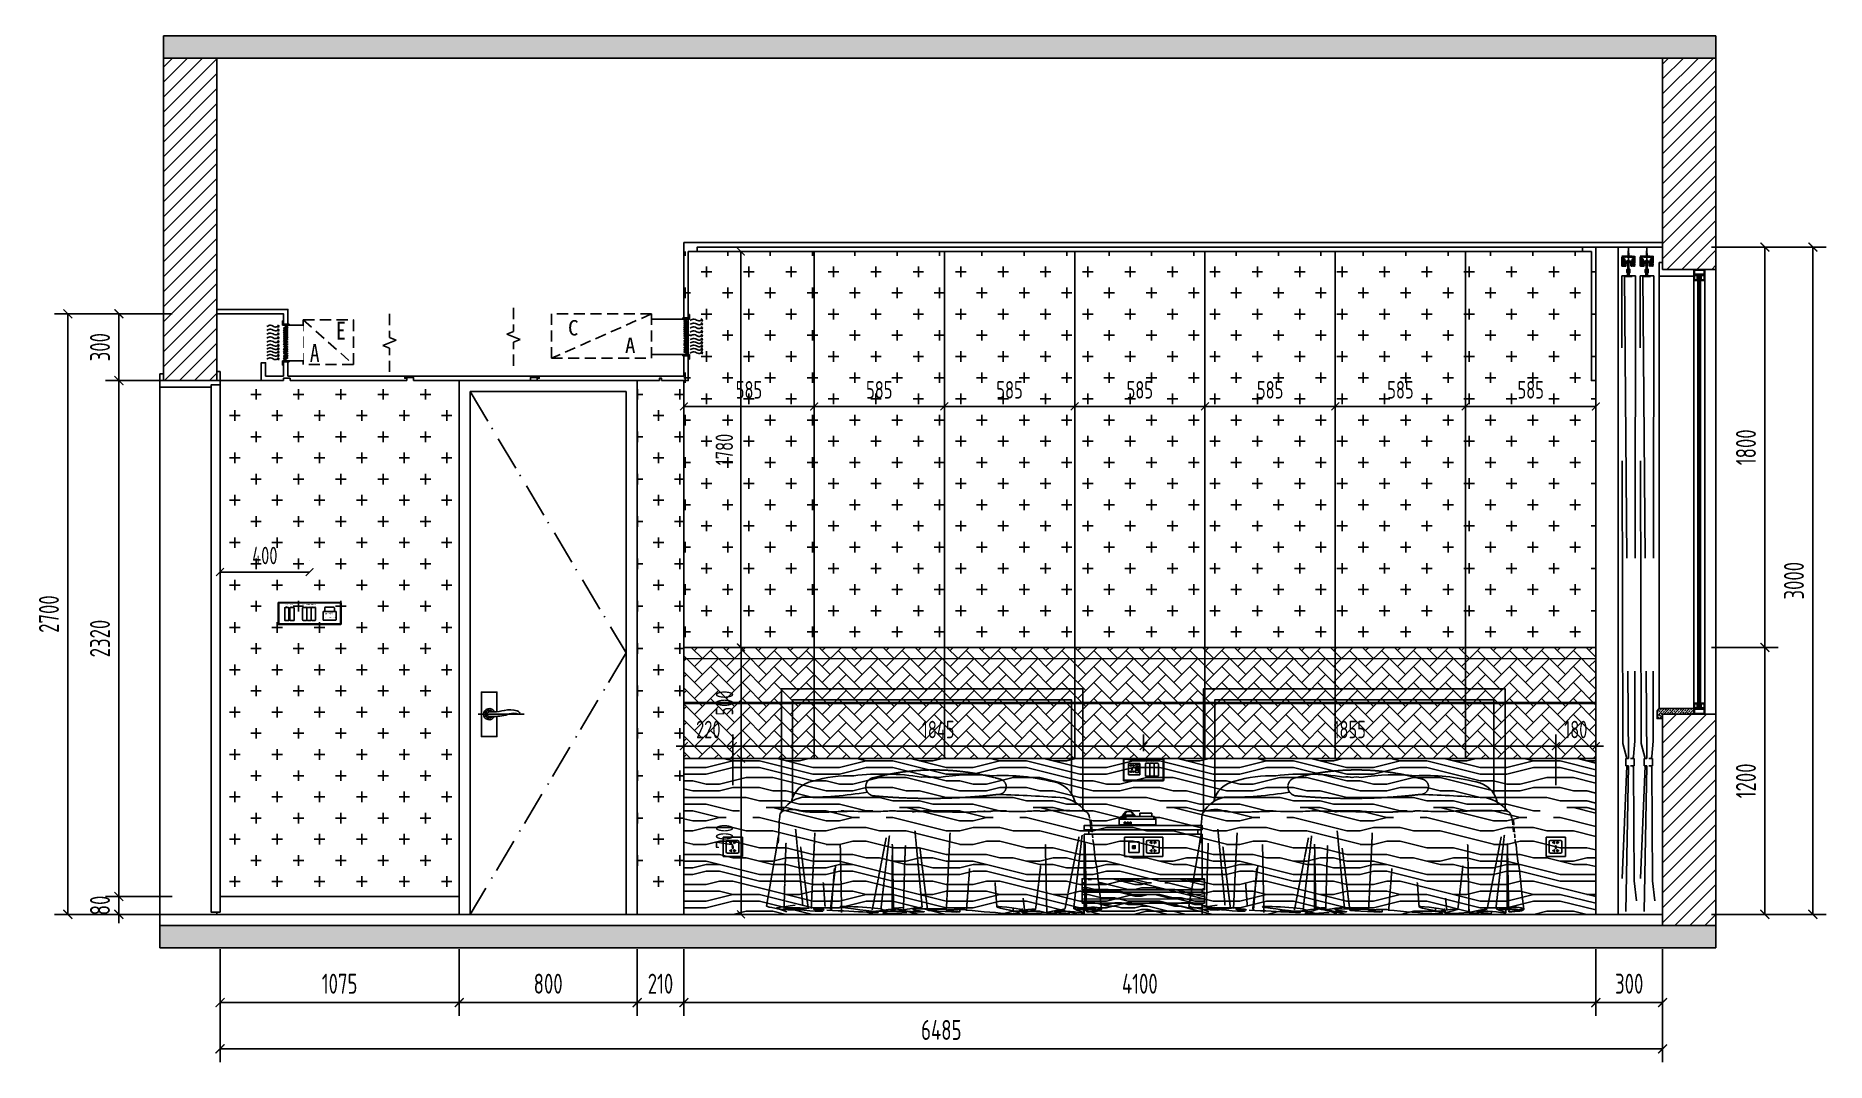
# Model space of a CAD drawing. Header units: millimetres. Extents: x 84706 to 149902, y -6776 to 26155.
# Drawn here: x 135407 to 143456, y 161 to 4776 of the extents above; entities that cross this region are included whole.
import ezdxf

# ---------------------------------------------------------------- set-up
doc = ezdxf.new("R2010")
doc.units = ezdxf.units.MM
doc.set_wipeout_variables(frame=1)
for name, pattern in [('ACAD_ISO02W100', [15, 12, -3]), ('CENTER2', [1.125, 0.75, -0.125, 0.125, -0.125]), ('DASH', [8.89, 6.35, -2.54]), ('DASHED2', [0.375, 0.25, -0.125]), ('HIDDEN2', [0.1875, 0.125, -0.0625]), ('门开启线', [246.186284, 154.07819, -35.789775, 5.864009, -50.45431])]:
    doc.linetypes.add(name, pattern=pattern)
doc.layers.get('Defpoints').update_dxf_attribs({"color": 250})
for name, color, linetype in [('EE1-【立面造型线（近看）】Elevation modelling line', 144, 'Continuous'), ('EE3-【立面窗、幕墙】Window', 12, 'Continuous'), ('EE5-【立面楼板、墙体】Eloorslab_wall', 150, 'Continuous'), ('EE7-【立面填充】Hatch', 250, 'Continuous'), ('EE8-【立面完成线】Finish', 20, 'Continuous'), ('EL', 3, 'Continuous'), ('EL-FURN', 30, 'Continuous'), ('EL-立面看线', 30, 'Continuous'), ('EL-立面看线(稍粗）', 1, 'Continuous'), ('EL-立面细线', 142, 'Continuous'), ('EL-立面造型', 30, 'Continuous'), ('JOBO尊宝', 7, 'Continuous'), ('PM2-【门】Door', 148, 'Continuous'), ('PM3-【门套】Casing', 144, 'Continuous'), ('s-家具粗线虚线', 4, 'ACAD_ISO02W100'), ('s-家具细线虚线', 8, 'ACAD_ISO02W100')]:
    doc.layers.add(name, color=color, linetype=linetype)
doc.layers.add('RC-Modelling【天花造型】', color=30, linetype='Continuous', lineweight=0)
doc.styles.add('_HZTXT', font='GBENOR.SHX', dxfattribs={"bigfont": 'GBCBIG.SHX'})
doc.styles.add('_TEL_DIM', font='SIMPLEX', dxfattribs={"width": 0.8, "height": 3.5, "bigfont": 'HZTXT'})
doc.styles.add('MT-DIM', font='ARCHS.SHX', dxfattribs={"width": 0.8})
doc.styles.get("Standard").update_dxf_attribs({"font": 'arial.ttf'})
doc.styles.add('STYLE2', font='', dxfattribs={"width": 0.8})
doc.styles.add('XZC', font='SIMPLEX.SHX', dxfattribs={"width": 0.7, "bigfont": 'hztxt.shx'})
doc.styles.add('尺寸标注', font='ARCHS.SHX', dxfattribs={"width": 0.8})
doc.styles.add('说明文字1', font='simhei.ttf')
doc.styles.get('STYLE2').set_extended_font_data('NSimSun')
doc.linetypes.add('LED_LINE', pattern='A,12.7,-5.08,["LED",XZC,S=2.54,R=0,X=-2.54,Y=-1.27],-6.35', length=24.13)
doc.dimstyles.new('海龙1：25', dxfattribs={"dimscale": 25, "dimtxt": 2.25, "dimasz": 1, "dimexe": 1.5, "dimexo": 1, "dimgap": 1, "dimtad": 1, "dimdec": 0, "dimrnd": 5, "dimdsep": 46, "dimtxsty": '尺寸标注', "dimblk": 'ARCHTICK', "dimblk1": 'ARCHTICK', "dimblk2": 'ARCHTICK', "dimcen": 1, "dimclrd": 44, "dimclre": 44, "dimclrt": 2, "dimadec": 0, "dimazin": 0, "dimtfac": 1, "dimtdec": 0, "dimtix": 1, "dimtmove": 2, "dimatfit": 3, "dimldrblk": 'hl_arrow2', "dimfxl": 0, "dimarcsym": 0})
pattern_1 = [(0, (-1548.94, -21411), (95.25, 95.25), [47.625, -142.875]), (90, (-1525.12, -21434.81), (-95.25, 95.25), [47.625, -142.875])]
pattern_2 = [(0, (-532.47, -862.15), (0, 300), [60, -90, 30, -120]), (0, (-322.47, -854.65), (0, 300), [60, -240]), (0, (-352.47, -839.65), (0, 300), [30, -270]), (0, (-517.47, -832.15), (0, 300), [15, -210, 15, -60]), (0, (-412.47, -817.15), (0, 300), [60, -90, 15, -135]), (0, (-487.47, -809.65), (0, 300), [45, -255]), (0, (-412.47, -802.15), (0, 300), [90, -210]), (0, (-502.47, -794.65), (0, 300), [60, -240]), (0, (-382.47, -787.15), (0, 300), [150, -150]), (0, (-472.47, -772.15), (0, 300), [30, -90, 60, -120]), (0, (-262.47, -764.65), (0, 300), [60, -240]), (0, (-322.47, -757.15), (0, 300), [30, -270]), (0, (-382.47, -749.65), (0, 300), [30, -270]), (0, (-532.47, -742.15), (0, 300), [60, -240]), (0, (-382.47, -734.65), (0, 300), [60, -240]), (0, (-382.47, -719.65), (0, 300), [60, -60, 60, -120]), (0, (-442.47, -704.65), (0, 300), [30, -150, 60, -60]), (0, (-382.47, -697.15), (0, 300), [90, -210]), (0, (-382.47, -682.15), (0, 300), [60, -240]), (0, (-502.47, -674.65), (0, 300), [90, -120, 30, -60]), (0, (-502.47, -659.65), (0, 300), [150, -150]), (0, (-322.47, -652.15), (0, 300), [30, -270]), (0, (-412.47, -644.65), (0, 300), [60, -240]), (0, (-472.47, -637.15), (0, 300), [30, -120, 30, -120]), (0, (-502.47, -629.65), (0, 300), [30, -90, 60, -120]), (0, (-442.47, -622.15), (0, 300), [30, -150, 30, -90]), (0, (-382.47, -614.65), (0, 300), [90, -210]), (0, (-502.47, -599.65), (0, 300), [60, -240]), (0, (-352.47, -592.15), (0, 300), [30, -270]), (0, (-292.47, -584.65), (0, 300), [30, -270]), (14.036243, (-322.47, -839.65), (300, -1e-08), [30.9, -1206.03166]), (14.036243, (-292.47, -772.15), (300, -1e-08), [30.9, -1206.03166]), (14.036243, (-322.47, -592.15), (300, -1e-08), [30.9, -1206.03166]), (14.036243, (-412.47, -704.65), (300, -1e-08), [30.9, -1206.03166]), (14.036243, (-352.47, -659.65), (300, -1e-08), [30.9, -1206.03166]), (14.036243, (-322.47, -682.15), (300, -1e-08), [30.9, -1206.03166]), (14.036243, (-472.47, -629.65), (300, -1e-08), [30.9, -1206.03166]), (14.036243, (-352.47, -644.65), (300, -1e-08), [30.9, -1206.03166]), (14.036243, (-292.47, -757.15), (300, -1e-08), [61.8, -1175.13166]), (14.036243, (-322.47, -734.65), (300, -1e-08), [61.8, -1175.13166]), (14.036243, (-322.47, -719.65), (300, -1e-08), [61.8, -1175.13166]), (165.963757, (-412.47, -817.15), (-300, -1e-08), [30.9, -61.8, 30.9, -1113.33166]), (165.963757, (-472.47, -772.15), (-300, -1e-08), [30.9, -1206.03166]), (165.963757, (-472.47, -637.15), (-300, -1e-08), [61.8, -1175.13166]), (194.036243, (-322.47, -854.65), (-300, 1e-08), [30.9, -1206.03166]), (345.963757, (-262.47, -854.65), (300, 1e-08), [30.9, -1206.03166]), (345.963757, (-352.47, -749.65), (300, 1e-08), [30.9, -1206.03166]), (345.963757, (-292.47, -697.15), (300, 1e-08), [30.9, -1206.03166]), (345.963757, (-412.47, -674.65), (300, 1e-08), [30.9, -1206.03166]), (345.963757, (-442.47, -637.15), (300, 1e-08), [30.9, -1206.03166]), (345.963757, (-412.47, -622.15), (300, 1e-08), [30.9, -1206.03166]), (345.963757, (-412.47, -674.65), (300, 1e-08), [30.9, -1206.03166]), (345.963757, (-322.47, -629.65), (300, 1e-08), [123.6, -1113.33166]), (345.963757, (-502.47, -832.15), (300, 1e-08), [123.6, -1113.33166]), (345.963757, (-472.47, -809.65), (300, 1e-08), [123.6, -1113.33166]), (345.963757, (-442.47, -794.65), (300, 1e-08), [30.9, -61.8, 61.8, -1082.43166]), (345.963757, (-442.47, -772.15), (300, 1e-08), [61.8, -61.8, 61.8, -1051.53166]), (345.963757, (-472.47, -742.15), (300, 1e-08), [123.6, -1113.33166]), (345.963757, (-502.47, -719.65), (300, 1e-08), [123.6, -1113.33166]), (345.963757, (-502.47, -704.65), (300, 1e-08), [123.6, -1113.33166]), (345.963757, (-292.47, -614.65), (300, 1e-08), [30.9, -1206.03166]), (345.96377, (-262.47, -584.65), (300, 5.8e-05), [61.8, -1175.13166]), (345.96377, (-442.47, -599.65), (300, 5.8e-05), [61.8, -1175.13166]), (345.96376, (-472.47, -862.15), (300, 5e-06), [123.6, -1113.33166]), (345.96376, (-292.47, -652.15), (300, 5e-06), [92.7, -1144.23166]), (345.96376, (-262.47, -674.65), (300, 5e-06), [185.4, -1051.53166])]

msp = doc.modelspace()

# ---------------------------------------------------------------- blocks, each defined once
blk = doc.blocks.new('*U703')
at = {"layer": 'EL'}
h = blk.add_hatch(dxfattribs=at)
h.set_pattern_fill('ANSI33', color=8, scale=0.8, style=0)
h.set_pattern_definition([(45, (16750.1465, 8339.1535), (-3.59210245, 3.59210245), []), (45, (16753.7386, 8339.1535), (-3.59210245, 3.59210245), [2.54, -1.27])])
h.paths.add_polyline_path([(103382.4, 67740), (103382.4, 67754.5), (103378.1, 67754.5), (103378.1, 67744.4), (103368.6, 67744.4), (103368.6, 67779.2), (103418, 67779.2), (103418, 67744.4), (103408.6, 67744.4), (103408.6, 67754.5), (103404.2, 67754.5), (103404.2, 67740), (103422.4, 67740), (103422.4, 67783.6), (103364.3, 67783.6), (103364.3, 67740)])
h = blk.add_hatch(dxfattribs=at)
h.set_pattern_fill('ANSI33', color=8, scale=0.8, style=0)
h.set_pattern_definition([(45, (16832.6424, 8339.1535), (-3.59210245, 3.59210245), []), (45, (16836.2345, 8339.1535), (-3.59210245, 3.59210245), [2.54, -1.27])])
h.paths.add_polyline_path([(103464.9, 67740), (103464.9, 67754.5), (103460.6, 67754.5), (103460.6, 67744.4), (103451.1, 67744.4), (103451.1, 67779.2), (103500.5, 67779.2), (103500.5, 67744.4), (103491.1, 67744.4), (103491.1, 67754.5), (103486.7, 67754.5), (103486.7, 67740), (103504.9, 67740), (103504.9, 67783.6), (103446.8, 67783.6), (103446.8, 67740)])
at = {"layer": 'EL', "color": 1}
for p, q in [((103391.6, 67791.3), (103395, 67792.9)), ((103391.7, 67793.5), (103395, 67794.9)), ((103391.8, 67795.6), (103394.9, 67797)), ((103394.8, 67781), (103391.8, 67781)), ((103391.9, 67806.3), (103394.3, 67807.4)), ((103391.9, 67799.9), (103394.8, 67801.2)), ((103391.9, 67797.8), (103394.9, 67799.1)), ((103392, 67802), (103394.7, 67803.2)), ((103392, 67792), (103394.6, 67793.2)), ((103392, 67789.9), (103394.8, 67791.2)), ((103392.1, 67804.2), (103394.7, 67805.3)), ((103392.1, 67794.2), (103394.6, 67795.3)), ((103392.1, 67791), (103394.6, 67792.1)), ((103392.2, 67796.3), (103394.5, 67797.4)), ((103392.2, 67793.1), (103394.5, 67794.2)), ((103392.3, 67807.1), (103393.9, 67807.8)), ((103392.3, 67798.5), (103394.4, 67799.5)), ((103392.3, 67795.3), (103394.5, 67796.3)), ((103392.4, 67806), (103393.9, 67806.6)), ((103392.4, 67800.6), (103394.4, 67801.5)), ((103392.4, 67799.5), (103394.3, 67800.4)), ((103392.4, 67797.4), (103394.4, 67798.3)), ((103392.5, 67804.9), (103394.3, 67805.7)), ((103392.5, 67802.8), (103394.3, 67803.6)), ((103392.5, 67801.7), (103394.3, 67802.5)), ((103392.6, 67803.8), (103394.2, 67804.6)), ((103393.3, 67789.6), (103394.3, 67790)), ((103393.3, 67788.5), (103394.8, 67789.2)), ((103474.1, 67791.3), (103477.5, 67792.9)), ((103474.2, 67793.5), (103477.5, 67794.9)), ((103474.3, 67795.6), (103477.4, 67797)), ((103477.3, 67781), (103474.3, 67781)), ((103474.4, 67806.3), (103476.8, 67807.4)), ((103474.4, 67799.9), (103477.3, 67801.2)), ((103474.4, 67797.8), (103477.4, 67799.1)), ((103474.5, 67802), (103477.2, 67803.2)), ((103474.5, 67792), (103477.1, 67793.2)), ((103474.5, 67789.9), (103477.3, 67791.2)), ((103474.6, 67804.2), (103477.2, 67805.3)), ((103474.6, 67794.2), (103477.1, 67795.3)), ((103474.6, 67791), (103477.1, 67792.1)), ((103474.7, 67796.3), (103477, 67797.4)), ((103474.7, 67793.1), (103477, 67794.2)), ((103474.8, 67807.1), (103476.4, 67807.8)), ((103474.8, 67798.5), (103476.9, 67799.5)), ((103474.8, 67797.4), (103476.9, 67798.3)), ((103474.8, 67795.3), (103476.9, 67796.3)), ((103474.9, 67806), (103476.4, 67806.6)), ((103474.9, 67800.6), (103476.9, 67801.5)), ((103474.9, 67799.5), (103476.8, 67800.4)), ((103475, 67804.9), (103476.7, 67805.7)), ((103475, 67802.8), (103476.8, 67803.6)), ((103475, 67801.7), (103476.8, 67802.5)), ((103475.1, 67803.8), (103476.7, 67804.6)), ((103475.8, 67789.6), (103476.8, 67790)), ((103475.8, 67788.5), (103477.3, 67789.2)), ((103370.4, 67747.4), (103370.4, 67769.8)), ((103376.3, 67747.4), (103376.3, 67769.8)), ((103410.3, 67761.5), (103376.3, 67761.5)), ((103410.3, 67755.7), (103376.3, 67755.7)), ((103410.2, 67747.4), (103410.2, 67769.8)), ((103416.1, 67747.4), (103416.1, 67769.8)), ((103452.9, 67747.4), (103452.9, 67769.8)), ((103458.8, 67747.4), (103458.8, 67769.8)), ((103492.8, 67761.5), (103458.8, 67761.5)), ((103492.8, 67755.7), (103458.8, 67755.7)), ((103492.7, 67747.4), (103492.7, 67769.8)), ((103498.6, 67747.4), (103498.6, 67769.8))]:
    blk.add_line(p, q, dxfattribs=at)
at = {"layer": 'EL', "color": 8, "linetype": 'CENTER2'}
for p, q in [((103393.3, 67767.5), (103393.3, 67825.1)), ((103475.8, 67767.5), (103475.8, 67825.1))]:
    blk.add_line(p, q, dxfattribs=at)
at = {"layer": 'EL', "color": 8, "linetype": 'DASH', "ltscale": 200}
for p, q in [((103361.3, 67696.3), (103364.4, 65603.9)), ((103379.6, 67696.3), (103361.3, 67696.3)), ((103376.7, 67692.5), (103376.7, 67696.3)), ((103376.7, 67696.3), (103412.7, 67696.3)), ((103412.7, 67692.5), (103376.7, 67692.5)), ((103386.2, 67696.3), (103400.6, 67696.3)), ((103386.2, 67692.5), (103386.2, 67696.3)), ((103389.8, 67692.5), (103389.8, 67710.4)), ((103389.8, 67701), (103397, 67701)), ((103389.8, 67699.4), (103397, 67699.4)), ((103389.8, 67697.9), (103397, 67697.9)), ((103389.8, 67692.5), (103397, 67692.5)), ((103389.8, 67692.5), (103389.8, 67692.5)), ((103410.8, 67696.3), (103392.8, 65526.5)), ((103397, 67692.5), (103397, 67710.4)), ((103397, 67692.5), (103397, 67692.5)), ((103400.6, 67692.5), (103400.6, 67696.3)), ((103423.1, 67696.3), (103410.8, 67696.3)), ((103412.7, 67696.3), (103412.7, 67692.5)), ((103418.5, 65593.9), (103423.1, 67696.3)), ((103443.7, 67696.3), (103446.9, 65603.9)), ((103462.1, 67696.3), (103443.7, 67696.3)), ((103459.2, 67692.5), (103459.2, 67696.3)), ((103459.2, 67696.3), (103495.2, 67696.3)), ((103495.2, 67692.5), (103459.2, 67692.5)), ((103468.7, 67696.3), (103483.1, 67696.3)), ((103468.7, 67692.5), (103468.7, 67696.3)), ((103472.3, 67692.5), (103472.3, 67710.4)), ((103472.3, 67701), (103479.5, 67701)), ((103472.3, 67699.4), (103479.5, 67699.4)), ((103472.3, 67697.9), (103479.5, 67697.9)), ((103472.3, 67692.5), (103479.5, 67692.5)), ((103472.3, 67692.5), (103472.3, 67692.5)), ((103493.3, 67696.3), (103475.3, 65526.5)), ((103479.5, 67692.5), (103479.5, 67710.4)), ((103479.5, 67692.5), (103479.5, 67692.5)), ((103483.1, 67692.5), (103483.1, 67696.3)), ((103505.6, 67696.3), (103493.3, 67696.3)), ((103495.2, 67696.3), (103495.2, 67692.5)), ((103501, 65593.9), (103505.6, 67696.3)), ((103364.4, 65603.9), (103371.4, 65534.7)), ((103446.9, 65603.9), (103453.8, 65534.7)), ((103367.3, 65526.5), (103367.3, 65493)), ((103373.7, 65526.5), (103367.3, 65526.5)), ((103367.3, 65526.5), (103384.3, 65526.5)), ((103367.3, 65493), (103367.3, 65526.5)), ((103371.4, 65534.7), (103373.7, 65526.5)), ((103392.8, 65526.5), (103404.5, 65526.5)), ((103400.1, 65526.5), (103418.5, 65593.9)), ((103404.5, 65526.5), (103400.1, 65526.5)), ((103404.5, 65526.5), (103404.5, 65493)), ((103404.5, 65493), (103404.5, 65526.5)), ((103449.7, 65526.5), (103449.7, 65493)), ((103456.2, 65526.5), (103449.7, 65526.5)), ((103449.7, 65526.5), (103466.8, 65526.5)), ((103449.7, 65493), (103449.7, 65526.5)), ((103453.8, 65534.7), (103456.2, 65526.5)), ((103475.3, 65526.5), (103487, 65526.5)), ((103482.6, 65526.5), (103501, 65593.9)), ((103487, 65526.5), (103482.6, 65526.5)), ((103487, 65526.5), (103487, 65493)), ((103487, 65493), (103487, 65526.5)), ((103367.3, 65493), (103373.6, 65493)), ((103384.3, 65493), (103367.3, 65493)), ((103371.4, 65485.3), (103367.9, 64975.6)), ((103373.6, 65493), (103371.4, 65485.3)), ((103392.8, 65493), (103404.5, 64838.1)), ((103404.5, 65493), (103392.8, 65493)), ((103400.1, 65493), (103404.5, 65493)), ((103422, 64985.6), (103400.1, 65493)), ((103449.7, 65493), (103456.1, 65493)), ((103466.8, 65493), (103449.7, 65493)), ((103453.8, 65485.3), (103450.4, 64975.6)), ((103456.1, 65493), (103453.8, 65485.3)), ((103475.3, 65493), (103487, 64838.1)), ((103487, 65493), (103475.3, 65493)), ((103482.6, 65493), (103487, 65493)), ((103504.5, 64985.6), (103482.6, 65493)), ((103367.9, 64975.6), (103357.8, 64886.1)), ((103450.4, 64975.6), (103440.3, 64886.1))]:
    blk.add_line(p, q, dxfattribs=at)
at = {"layer": 'EL', "color": 8}
for p, q in [((103376.3, 67744.4), (103376.3, 67744.4)), ((103389.8, 67718.1), (103397, 67718.1)), ((103389.8, 67715.9), (103397, 67715.9)), ((103391.2, 67765.6), (103391.2, 67726.9)), ((103391.2, 67765.6), (103395.4, 67765.6)), ((103395.4, 67765.6), (103395.4, 67726.9)), ((103458.8, 67744.4), (103458.8, 67744.4)), ((103472.3, 67718.1), (103479.5, 67718.1)), ((103472.3, 67715.9), (103479.5, 67715.9)), ((103473.7, 67765.6), (103473.7, 67726.9)), ((103473.7, 67765.6), (103477.9, 67765.6)), ((103477.9, 67765.6), (103477.9, 67726.9))]:
    blk.add_line(p, q, dxfattribs=at)
at = {"layer": 'EL', "color": 2, "linetype": 'HIDDEN2'}
for points in [[(103382.4, 67740), (103382.4, 67754.5), (103378.1, 67754.5), (103378.1, 67744.4), (103368.6, 67744.4), (103368.6, 67779.2), (103418, 67779.2), (103418, 67744.4), (103408.6, 67744.4), (103408.6, 67754.5), (103404.2, 67754.5), (103404.2, 67740), (103422.4, 67740), (103422.4, 67783.6), (103364.3, 67783.6), (103364.3, 67740), (103382.4, 67740)], [(103464.9, 67740), (103464.9, 67754.5), (103460.6, 67754.5), (103460.6, 67744.4), (103451.1, 67744.4), (103451.1, 67779.2), (103500.5, 67779.2), (103500.5, 67744.4), (103491.1, 67744.4), (103491.1, 67754.5), (103486.7, 67754.5), (103486.7, 67740), (103504.9, 67740), (103504.9, 67783.6), (103446.8, 67783.6), (103446.8, 67740), (103464.9, 67740)]]:
    blk.add_lwpolyline(points, dxfattribs=at)
at = {"layer": 'EL', "color": 1}
for points in [[(103396.3, 67779.2), (103394, 67779.2), (103394, 67780.1), (103392.7, 67780.1), (103392.7, 67779.2), (103390.3, 67779.2), (103391.8, 67781), (103391.8, 67789.9), (103392, 67789.9), (103392.1, 67791), (103391.6, 67791.3), (103392, 67792), (103392.2, 67793.1), (103391.7, 67793.5), (103392.1, 67794.2), (103392.3, 67795.3), (103391.8, 67795.6), (103392.2, 67796.3), (103392.4, 67797.4), (103391.9, 67797.8), (103392.3, 67798.5), (103392.4, 67799.5), (103391.9, 67799.9), (103392.4, 67800.6), (103392.5, 67801.7), (103392, 67802), (103392.5, 67802.8), (103392.6, 67803.8), (103392.1, 67804.2), (103392.5, 67804.9), (103392.7, 67806), (103392.2, 67806.3), (103392.6, 67807.1), (103393.3, 67809.2), (103394.2, 67807.8), (103394.6, 67807.4), (103394.1, 67806.6), (103394.3, 67805.7), (103394.7, 67805.3), (103394.2, 67804.6), (103394.3, 67803.6), (103394.7, 67803.2), (103394.3, 67802.5), (103394.4, 67801.5), (103394.8, 67801.2), (103394.3, 67800.4), (103394.4, 67799.5), (103394.9, 67799.1), (103394.4, 67798.3), (103394.5, 67797.4), (103394.9, 67797), (103394.5, 67796.3), (103394.6, 67795.3), (103395, 67794.9), (103394.5, 67794.2), (103394.6, 67793.2), (103395, 67792.9), (103394.6, 67792.1), (103394.8, 67791.2), (103394.3, 67790), (103394.8, 67789.2), (103394.8, 67781)], [(103478.8, 67779.2), (103476.5, 67779.2), (103476.5, 67780.1), (103475.2, 67780.1), (103475.2, 67779.2), (103472.8, 67779.2), (103474.3, 67781), (103474.3, 67789.9), (103474.5, 67789.9), (103474.6, 67791), (103474.1, 67791.3), (103474.5, 67792), (103474.7, 67793.1), (103474.2, 67793.5), (103474.6, 67794.2), (103474.8, 67795.3), (103474.3, 67795.6), (103474.7, 67796.3), (103474.8, 67797.4), (103474.4, 67797.8), (103474.8, 67798.5), (103474.9, 67799.5), (103474.4, 67799.9), (103474.9, 67800.6), (103475, 67801.7), (103474.5, 67802), (103475, 67802.8), (103475.1, 67803.8), (103474.6, 67804.2), (103475, 67804.9), (103475.2, 67806), (103474.7, 67806.3), (103475.1, 67807.1), (103475.8, 67809.2), (103476.7, 67807.8), (103477.1, 67807.4), (103476.6, 67806.6), (103476.7, 67805.7), (103477.2, 67805.3), (103476.7, 67804.6), (103476.8, 67803.6), (103477.2, 67803.2), (103476.8, 67802.5), (103476.9, 67801.5), (103477.3, 67801.2), (103476.8, 67800.4), (103476.9, 67799.5), (103477.4, 67799.1), (103476.9, 67798.3), (103477, 67797.4), (103477.4, 67797), (103476.9, 67796.3), (103477.1, 67795.3), (103477.5, 67794.9), (103477, 67794.2), (103477.1, 67793.2), (103477.5, 67792.9), (103477.1, 67792.1), (103477.3, 67791.2), (103476.8, 67790), (103477.3, 67789.2), (103477.3, 67781)]]:
    blk.add_lwpolyline(points, close=True, dxfattribs=at)
at = {"layer": 'EL', "color": 8}
for points in [[(103397, 67710.4), (103400.3, 67710.4), (103400.3, 67723.6, 0.414214), (103397, 67726.9), (103389.8, 67726.9, 0.414214), (103386.5, 67723.6), (103386.5, 67710.4), (103389.8, 67710.4)], [(103479.5, 67710.4), (103482.8, 67710.4), (103482.8, 67723.6, 0.414214), (103479.5, 67726.9), (103472.3, 67726.9, 0.414214), (103469, 67723.6), (103469, 67710.4), (103472.3, 67710.4)]]:
    blk.add_lwpolyline(points, format="xyb", dxfattribs=at)
for points in [[(103389.1, 67764.1), (103397.4, 67764.1), (103397.4, 67761.5), (103389.1, 67761.5)], [(103389.1, 67755.7), (103397.4, 67755.7), (103397.4, 67753.1), (103389.1, 67753.1)], [(103390.2, 67726.9), (103396.4, 67726.9), (103396.4, 67727.5), (103390.2, 67727.5)], [(103471.6, 67764.1), (103479.9, 67764.1), (103479.9, 67761.5), (103471.6, 67761.5)], [(103471.6, 67755.7), (103479.9, 67755.7), (103479.9, 67753.1), (103471.6, 67753.1)], [(103472.7, 67726.9), (103478.9, 67726.9), (103478.9, 67727.5), (103472.7, 67727.5)]]:
    blk.add_lwpolyline(points, close=True, dxfattribs=at)
for points in [[(103397, 67710.4), (103397, 67723.6), (103389.8, 67723.6), (103389.8, 67710.4)], [(103479.5, 67710.4), (103479.5, 67723.6), (103472.3, 67723.6), (103472.3, 67710.4)]]:
    blk.add_lwpolyline(points, dxfattribs=at)
at = {"layer": 'EL', "color": 1}
for centre, start, end in [((103373.4, 67769.8), 0, 180), ((103413.1, 67769.8), 0, 180), ((103455.9, 67769.8), 0, 180), ((103495.6, 67769.8), 0, 180), ((103373.4, 67747.4), 180, 0), ((103413.1, 67747.4), 180, 0), ((103455.9, 67747.4), 180, 0), ((103495.6, 67747.4), 180, 0)]:
    blk.add_arc(centre, 2.96, start, end, dxfattribs=at)
blk = doc.blocks.new('menka')
at = {"layer": 'EL-立面造型', "color": 1}
for p, q in [((-141.4, 97.2), (-141.4, 2.8)), ((138.7, 100), (-138.7, 100)), ((141.4, 2.8), (141.4, 97.2)), ((-138.7, 0), (138.7, 0)), ((-112, 20.6), (-112, 74.3)), ((-94.9, 76.6), (-109.7, 76.6)), ((-109.7, 18.3), (-94.9, 18.3)), ((-92.6, 74.3), (-92.6, 20.6)), ((-88.6, 74.3), (-88.6, 20.6)), ((-71.5, 76.6), (-86.3, 76.6)), ((-86.3, 18.3), (-71.5, 18.3)), ((-69.2, 20.6), (-69.2, 74.3)), ((-31.6, 74.8), (-31.6, 21.1)), ((-14.4, 77.2), (-29.3, 77.2)), ((-29.3, 18.8), (-14.4, 18.8)), ((-12.1, 21.1), (-12.1, 74.8)), ((5, 77.2), (-9.8, 77.2)), ((-9.8, 18.8), (5, 18.8)), ((7.3, 74.8), (7.3, 21.1)), ((24.4, 77.2), (9.6, 77.2)), ((9.6, 18.8), (24.4, 18.8)), ((26.8, 21.1), (26.8, 74.8)), ((60.9, 58.1), (60.9, 22)), ((119.2, 58.1), (60.9, 58.1)), ((63.2, 19.7), (116.9, 19.7)), ((68.6, 75.7), (68.6, 58.1)), ((109.2, 78), (70.9, 78)), ((111.5, 75.7), (111.5, 58.1)), ((119.2, 22), (119.2, 58.1))]:
    blk.add_line(p, q, dxfattribs=at)
at = {"layer": 'EL-立面造型', "color": 8}
for p, q in [((-139.6, 2.8), (-139.6, 97.2)), ((-138.7, 98.1), (138.7, 98.1)), ((-138.7, 96.3), (-138.7, 3.7)), ((137.7, 97.2), (-137.7, 97.2)), ((138.7, 96.3), (138.7, 3.7)), ((139.6, 97.2), (139.6, 2.8)), ((138.7, 1.9), (-138.7, 1.9)), ((-137.7, 2.8), (137.7, 2.8))]:
    blk.add_line(p, q, dxfattribs=at)
at = {"layer": 'EL-立面造型', "color": 1}
for centre, radius, start, end in [((-138.7, 97.2), 2.78, 90, 180), ((138.7, 97.2), 2.78, 0, 90), ((-138.7, 2.8), 2.78, 180, 270.03223), ((-109.7, 74.3), 2.31, 90, 180), ((-109.7, 20.6), 2.31, 180, 270), ((-94.9, 74.3), 2.31, 0, 90), ((-94.9, 20.6), 2.31, 270, 0), ((-86.3, 74.3), 2.31, 90, 180), ((-86.3, 20.6), 2.31, 180, 270), ((-71.5, 74.3), 2.31, 0, 90), ((-71.5, 20.6), 2.31, 270, 0), ((-29.3, 74.8), 2.31, 90, 180), ((-29.3, 21.1), 2.31, 180, 270), ((-14.4, 74.8), 2.31, 0, 90), ((-14.4, 21.1), 2.31, 270, 0), ((-9.8, 74.8), 2.31, 90, 180), ((-9.8, 21.1), 2.31, 180, 270), ((5, 74.8), 2.31, 0, 90), ((5, 21.1), 2.31, 270, 0), ((9.6, 74.8), 2.31, 90, 180), ((9.6, 21.1), 2.31, 180, 270), ((24.4, 74.8), 2.31, 0, 90), ((24.4, 21.1), 2.31, 270, 0), ((63.2, 22), 2.31, 180, 270), ((70.9, 75.7), 2.31, 90, 180), ((109.2, 75.7), 2.31, 0, 90), ((116.9, 22), 2.31, 270, 0), ((138.7, 2.8), 2.78, 269.96777, 0)]:
    blk.add_arc(centre, radius, start, end, dxfattribs=at)
at = {"layer": 'EL-立面造型', "color": 8}
for centre, start, end in [((-138.7, 97.2), 90, 180), ((-137.7, 96.3), 90, 180), ((137.7, 96.3), 0, 90), ((138.7, 97.2), 0, 90), ((-138.7, 2.8), 180, 270), ((-137.7, 3.7), 180, 270), ((137.7, 3.7), 269.99793, 0), ((138.7, 2.8), 270, 0)]:
    blk.add_arc(centre, 0.926, start, end, dxfattribs=at)
at = {"layer": 'EL-立面造型', "color": 1, "attachment_point": 3, "style": '_TEL_DIM'}
for s, width, insert, char_height in [('{\\fSimSun|b0|i0|c134|p2;排气扇}', 13444.405, (-96.5, 91.3, 0), 3.556), ('{\\fSimSun|b0|i0|c134|p2;Exhaust}', 9.287, (-98.7, 83.2, 0), 2.133), ('{\\fSimSun|b0|i0|c134|p2;洗手间灯}', 16519.69, (-71.8, 91.3, 0), 3.556), ('{\\fSimSun|b0|i0|c134|p2;Bathroom}', 11.584, (-74.1, 83.2, 0), 2.133), ('{\\fSimSun|b0|i0|c134|p2;廊 灯}', 11698.458, (-20.4, 92.6), 4.444), ('{\\fSimSun|b0|i0|c134|p2;Corridor}', 14.883, (-20.9, 83.4, 0), 2.667), ('{\\fSimSun|b0|i0|c134|p2;请即清理}', 23749.831, (4, 92.4), 4.444), ('{\\fSimSun|b0|i0|c134|p2;Make Up Room}', 18845.536, (3.4, 83.3, 0), 2.667), ('{\\fSimSun|b0|i0|c134|p2;请勿打扰}', 21243.772, (27.2, 92.5), 4.444), ('{\\fSimSun|b0|i0|c134|p2;DonotDisturb}', 21.435, (26.5, 83.4, 0), 2.667)]:
    blk.add_mtext_dynamic_manual_height_columns(s, width=width, gutter_width=17.5, heights=[0], dxfattribs=dict(at, insert=insert, char_height=char_height))
at = {"layer": 'EL-立面造型', "color": 1, "linetype": 'Continuous', "insert": (66.5, 32.9, 36752472.3), "char_height": 4.047, "width": 78.032, "attachment_point": 1}
blk.add_mtext('\\pt672;{\\fSimHei|b0|i0|c134|p2;INSERT FOR POWER}', dxfattribs=at)
at = {"layer": 'EL-立面造型', "color": 1, "insert": (105.7, 53, 36752472.3), "char_height": 6.871, "width": 48.587, "attachment_point": 3, "rotation": 0.12237, "style": '_HZTXT'}
blk.add_mtext('{\\fNSimSun|b0|i0|c134|p49;插卡取电}', dxfattribs=at)
blk = doc.blocks.new('A$C0D1D0B44')
at = {"layer": 'EL-立面细线', "ltscale": 0.5}
blk.add_line((-157.1, 25), (49.8, 25), dxfattribs=at)
at = {"layer": 'EL-立面细线', "ltscale": 200}
blk.add_lwpolyline([(-35, 15.2), (-35, -75.8), (35, -75.8), (35, 124), (-35, 124), (-35, 36.3)], dxfattribs=at)
blk.add_lwpolyline([(-20, 15), (0, 15, 1), (0, 35), (-20, 35, -0.036098), (-68.4, 41.7, 0.121386), (-125, 40, 0.140776), (-136.1, 32.4, 0.830049), (-130, 25, -0.183636), (-91.5, 26.2, 0.088987)], format="xyb", close=True, dxfattribs=at)
for radius, start, end in [(25, 203.68881, 155.92127), (17.5, 214.06745, 146.40578)]:
    blk.add_arc((0, 25), radius, start, end, dxfattribs=at)
blk = doc.blocks.new('*U712')
blk.add_wipeout([(0, -50), (0, 750), (2400, 750), (2400, -50)])
at = {"layer": 'EL-立面看线'}
blk.add_lwpolyline([(0, -50), (2400, -50), (2400, 750), (0, 750)], dxfattribs=at)
blk.add_lwpolyline([(0, 0), (2350, 0), (2350, 700), (0, 700)], close=True, dxfattribs=at)
at = {"layer": 'EL-立面看线(稍粗）', "linetype": '门开启线'}
blk.add_line((2350, 0), (1175, 700), dxfattribs=at)
blk.add_lwpolyline([(1175, 700), (0, 0), (0, 0), (0, 700), (1175, 700)], dxfattribs=at)
at = {"rotation": 270}
blk.add_blockref('A$C0D1D0B44', (875, 85), dxfattribs=at)
blk = doc.blocks.new('*U725')
at = {"layer": 'EE7-【立面填充】Hatch'}
h = blk.add_hatch(dxfattribs=at)
h.set_pattern_fill('YPSGT-钢筋混凝土', color=256, scale=200, pattern_type=2)
h.set_pattern_definition([(45, (0, 0), (-28.284271, 28.284271), []), (50, (0, 0), (143.45204, -12.550436), [15, -165]), (355, (0, 0), (-27.75027, 150.43842), [12, -132]), (100.4514, (11.95, -1.05), (115.70187, 137.8879), [12.74804, -140.22842]), (46.1842, (0, 40), (213.44822, -33.1038), [22.5, -247.5]), (96.6356, (17.79, 37.24), (186.93254, 194.82358), [19.12206, -210.3426]), (351.1842, (0, 40), (186.9324, 194.82373), [18, -198]), (21, (20, 30), (119.38141, -80.523786), [15, -165]), (326, (20, 30), (48.66306, 145.03), [12, -132]), (71.4514, (29.95, 23.29), (168.04452, 64.5061), [12.74804, -140.22842]), (37.5, (0, 0), (2.431971, 66.578771), [0, -130.4, 0, -134, 0, -132.5]), (7.5, (0, 0), (52.613907, 78.882342), [0, -76.4, 0, -127.4, 0, -50.5]), (327.5, (-44.6, 0), (106.764487, -4.510974), [0, -50, 0, -156, 0, -207]), (317.5, (-64.6, 0), (116.637234, 20.020996), [0, -65, 0, -103.6, 0, -147])])
h.paths.add_polyline_path([(150979.9, -83129), (150979.9, -83029), (143999.9, -83029), (143999.9, -83129)])
h = blk.add_hatch(dxfattribs=at)
h.set_pattern_fill('ANSI31', color=256, scale=15)
h.set_pattern_definition([(45, (0, -750), (-33.67596, 33.67596), [])])
h.paths.add_polyline_path([(144239.9, -83129), (143999.9, -83129), (143999.9, -84579), (144239.9, -84579), (144239.9, -84539)])
h = blk.add_hatch(dxfattribs=at)
h.set_pattern_fill('ANSI31', color=256, scale=15)
h.paths.add_polyline_path([(150739.9, -84079), (150979.9, -84079), (150979.9, -83129), (150739.9, -83129)])
h = blk.add_hatch(dxfattribs=at)
h.set_pattern_fill('ANSI31', color=256, scale=15)
h.set_pattern_definition([(45, (0, -1100), (-33.67596, 33.67596), [])])
h.paths.add_polyline_path([(150739.9, -87029), (150979.9, -87029), (150979.9, -86079), (150739.9, -86079)])
h = blk.add_hatch(dxfattribs=at)
h.set_pattern_fill('YPSGT-钢筋混凝土', color=256, scale=200, pattern_type=2)
h.set_pattern_definition([(45, (0, -1100), (-28.284271, 28.284271), []), (50, (0, -1100), (143.45204, -12.550436), [15, -165]), (355, (0, -1100), (-27.75027, 150.43842), [12, -132]), (100.4514, (11.95, -1101.05), (115.70187, 137.8879), [12.74804, -140.22842]), (46.1842, (0, -1060), (213.44822, -33.1038), [22.5, -247.5]), (96.6356, (17.79, -1062.76), (186.93254, 194.82358), [19.12206, -210.3426]), (351.1842, (0, -1060), (186.9324, 194.82373), [18, -198]), (21, (20, -1070), (119.38141, -80.523786), [15, -165]), (326, (20, -1070), (48.66306, 145.03), [12, -132]), (71.4514, (29.95, -1076.71), (168.04452, 64.5061), [12.74804, -140.22842]), (37.5, (0, -1100), (2.431971, 66.578771), [0, -130.4, 0, -134, 0, -132.5]), (7.5, (0, -1100), (52.613907, 78.882342), [0, -76.4, 0, -127.4, 0, -50.5]), (327.5, (-44.6, -1100), (106.764487, -4.510974), [0, -50, 0, -156, 0, -207]), (317.5, (-64.6, -1100), (116.637234, 20.020996), [0, -65, 0, -103.6, 0, -147])])
h.paths.add_polyline_path([(143984.9, -87029), (143984.9, -87129), (150979.9, -87129), (150979.9, -87029)])
at = {"layer": 'EE8-【立面完成线】Finish'}
h = blk.add_hatch(dxfattribs=at)
h.set_pattern_fill('ANSI33', color=251, scale=2.519685, angle=180, style=0)
h.set_pattern_definition([(225, (138969.727, -86928.982), (11.313708, -11.313708), []), (225, (138958.414, -86928.982), (11.313708, -11.313708), [8, -4])])
h.paths.add_polyline_path([(150879.9, -86079), (150879.9, -86054), (150724.9, -86054), (150714.9, -86064), (150714.9, -86099), (150739.9, -86099), (150739.9, -86079)])
blk.add_line((144254.9, -86969), (144214.9, -86969))
at = {"layer": 'EE3-【立面窗、幕墙】Window', "color": 251}
for p, q in [((150879.9, -84104), (150879.9, -84079)), ((150879.9, -84079), (150929.9, -84079)), ((150929.9, -84104), (150879.9, -84104)), ((150879.9, -84129), (150879.9, -84104)), ((150879.9, -84104), (150898.9, -84104)), ((150882.9, -84101), (150882.9, -84082)), ((150882.9, -84082), (150926.9, -84082)), ((150926.9, -84101), (150882.9, -84101)), ((150882.9, -84126), (150882.9, -84107)), ((150882.9, -84107), (150895.9, -84107)), ((150895.9, -84107), (150895.9, -84126)), ((150898.9, -84104), (150898.9, -84129)), ((150929.9, -84104), (150910.9, -84104)), ((150910.9, -84104), (150910.9, -84129)), ((150926.9, -84107), (150913.9, -84107)), ((150913.9, -84107), (150913.9, -84126)), ((150926.9, -84082), (150926.9, -84101)), ((150926.9, -84126), (150926.9, -84107)), ((150929.9, -84079), (150929.9, -84104)), ((150929.9, -84129), (150929.9, -84104)), ((150879.9, -84129), (150879.9, -86054)), ((150898.9, -84129), (150879.9, -84129)), ((150895.9, -84126), (150882.9, -84126)), ((150910.9, -84129), (150929.9, -84129)), ((150913.9, -84126), (150926.9, -84126)), ((150929.9, -84129), (150929.9, -86054)), ((150898.9, -86029), (150879.9, -86029)), ((150879.9, -86029), (150879.9, -86054)), ((150895.9, -86032), (150882.9, -86032)), ((150882.9, -86032), (150882.9, -86051)), ((150895.9, -86051), (150895.9, -86032)), ((150898.9, -86054), (150898.9, -86029)), ((150910.9, -86029), (150929.9, -86029)), ((150910.9, -86054), (150910.9, -86029)), ((150913.9, -86032), (150926.9, -86032)), ((150913.9, -86051), (150913.9, -86032)), ((150926.9, -86032), (150926.9, -86051)), ((150929.9, -86029), (150929.9, -86054)), ((150879.9, -86054), (150879.9, -86079)), ((150929.9, -86054), (150879.9, -86054)), ((150879.9, -86054), (150898.9, -86054)), ((150879.9, -86079), (150929.9, -86079)), ((150882.9, -86051), (150895.9, -86051)), ((150882.9, -86057), (150882.9, -86076)), ((150926.9, -86057), (150882.9, -86057)), ((150882.9, -86076), (150926.9, -86076)), ((150929.9, -86054), (150910.9, -86054)), ((150926.9, -86051), (150913.9, -86051)), ((150926.9, -86076), (150926.9, -86057)), ((150929.9, -86079), (150929.9, -86054))]:
    blk.add_line(p, q, dxfattribs=at)
at = {"layer": 'EE3-【立面窗、幕墙】Window'}
for p, q in [((150898.9, -84104), (150898.9, -86054)), ((150904.9, -84104), (150904.9, -86054)), ((150910.9, -84104), (150910.9, -86054))]:
    blk.add_line(p, q, dxfattribs=at)
at = {"layer": 'EE5-【立面楼板、墙体】Eloorslab_wall'}
for p, q in [((150979.9, -83029), (143999.9, -83029)), ((143999.9, -83029), (143999.9, -83129)), ((150979.9, -83129), (150979.9, -83029)), ((150979.9, -83129), (143999.9, -83129)), ((143999.9, -83129), (143999.9, -84579)), ((144239.9, -83129), (144239.9, -84579)), ((150739.9, -86079), (150979.9, -86079)), ((150739.9, -86079), (150739.9, -87029)), ((150979.9, -86079), (150979.9, -87029)), ((143984.9, -86979), (143984.9, -87029)), ((150979.9, -87029), (143984.9, -87029)), ((143984.9, -87029), (143984.9, -87129)), ((150979.9, -87029), (150979.9, -87129)), ((150979.9, -87129), (143984.9, -87129))]:
    blk.add_line(p, q, dxfattribs=at)
at = {"layer": 'EE5-【立面楼板、墙体】Eloorslab_wall', "color": 251}
blk.add_line((150979.9, -84079), (150979.9, -86079), dxfattribs=at)
at = {"layer": 'EE5-【立面楼板、墙体】Eloorslab_wall'}
blk.add_lwpolyline([(150739.9, -83129), (150979.9, -83129), (150979.9, -84079), (150739.9, -84079)], close=True, dxfattribs=at)
at = {"layer": 'EE8-【立面完成线】Finish'}
blk.add_line((150739.9, -86979), (143984.9, -86979), dxfattribs=at)
blk.add_lwpolyline([(150879.9, -86079), (150879.9, -86054), (150724.9, -86054), (150714.9, -86064), (150714.9, -86099), (150739.9, -86099), (150739.9, -86079)], close=True, dxfattribs=at)
at = {"layer": 'PM2-【门】Door'}
blk.add_lwpolyline([(144214.9, -84599), (144254.9, -84599), (144254.9, -86969), (144214.9, -86969)], close=True, dxfattribs=at)
at = {"layer": 'PM3-【门套】Casing', "color": 251}
blk.add_line((150724.9, -84109), (150724.9, -86054), dxfattribs=at)
at = {"layer": 'PM3-【门套】Casing'}
for p, q in [((143984.9, -84609), (143984.9, -86979)), ((144239.9, -86969), (144239.9, -86979))]:
    blk.add_line(p, q, dxfattribs=at)
for points in [[(150879.9, -84079), (150879.9, -84109), (150724.9, -84109), (150724.9, -84049), (150739.9, -84049), (150739.9, -84079), (150879.9, -84079)], [(144239.9, -84539), (144254.9, -84539), (144254.9, -84599), (144214.9, -84599), (144214.9, -84609), (143984.9, -84609), (143984.9, -84549), (143999.9, -84549), (143999.9, -84579), (144239.9, -84579), (144239.9, -84539)]]:
    blk.add_lwpolyline(points, dxfattribs=at)
blk = doc.blocks.new('_ArchTick')
at = {"color": 2, "linetype": 'ByBlock', "const_width": 0.15}
blk.add_lwpolyline([(-0.5, -0.5), (0.5, 0.5)], dxfattribs=at)
blk = doc.blocks.new('*D925')
at = {"layer": 'Defpoints', "color": 0, "transparency": 16777216}
for p in [(136235.3, 835.7), (137310.3, 825.7), (137310.3, 428.8)]:
    blk.add_point(p, dxfattribs=at)
at = {"layer": 'EE1-【立面造型线（近看）】Elevation modelling line', "color": 44, "lineweight": -2, "transparency": 16777216}
for p, q in [((136235.3, 668.8), (136235.3, 368.8)), ((137310.3, 668.8), (137310.3, 368.8)), ((136235.3, 428.8), (137310.3, 428.8))]:
    blk.add_line(p, q, dxfattribs=at)
at = {"layer": 'EE1-【立面造型线（近看）】Elevation modelling line', "color": 44, "lineweight": -2, "transparency": 16777216, "xscale": 40, "yscale": 40, "zscale": 40, "rotation": 180}
blk.add_blockref('_ArchTick', (136235.3, 428.8), dxfattribs=at)
at = {"layer": 'EE1-【立面造型线（近看）】Elevation modelling line', "color": 44, "lineweight": -2, "transparency": 16777216, "xscale": 40, "yscale": 40, "zscale": 40}
blk.add_blockref('_ArchTick', (137310.3, 428.8), dxfattribs=at)
at = {"layer": 'EE1-【立面造型线（近看）】Elevation modelling line', "color": 2, "transparency": 16777216, "insert": (136772.8, 513.8), "char_height": 90, "attachment_point": 5, "style": '尺寸标注'}
blk.add_mtext('1075', dxfattribs=at)
blk = doc.blocks.new('hl_arrow2')
at = {"color": 2}
blk.add_line((-0.22, 0), (-1, 0), dxfattribs=at)
blk.add_lwpolyline([(-0.22, 0), (-0.86, -0.69), (-0.65, -0.86), (0, 0), (-0.65, 0.86), (-0.86, 0.69)], close=True, dxfattribs=at)
for points in [[(-0.86, 0.69), (-0.65, 0.86), (-0.22, 0), (0, 0)], [(-0.86, -0.69), (-0.65, -0.86), (-0.22, 0), (0, 0)]]:
    blk.add_solid(points, dxfattribs=at)
blk = doc.blocks.new('*D921')
at = {"layer": 'Defpoints', "color": 0, "transparency": 16777216}
for p in [(137310.3, 825.7), (138110.3, 825.7), (138110.3, 428.8)]:
    blk.add_point(p, dxfattribs=at)
at = {"layer": 'EE1-【立面造型线（近看）】Elevation modelling line', "color": 44, "lineweight": -2, "transparency": 16777216}
for p, q in [((137310.3, 668.8), (137310.3, 368.8)), ((138110.3, 668.8), (138110.3, 368.8)), ((137310.3, 428.8), (138110.3, 428.8))]:
    blk.add_line(p, q, dxfattribs=at)
at = {"layer": 'EE1-【立面造型线（近看）】Elevation modelling line', "color": 44, "lineweight": -2, "transparency": 16777216, "xscale": 40, "yscale": 40, "zscale": 40, "rotation": 180}
blk.add_blockref('_ArchTick', (137310.3, 428.8), dxfattribs=at)
at = {"layer": 'EE1-【立面造型线（近看）】Elevation modelling line', "color": 44, "lineweight": -2, "transparency": 16777216, "xscale": 40, "yscale": 40, "zscale": 40}
blk.add_blockref('_ArchTick', (138110.3, 428.8), dxfattribs=at)
at = {"layer": 'EE1-【立面造型线（近看）】Elevation modelling line', "color": 2, "transparency": 16777216, "insert": (137710.3, 513.8), "char_height": 90, "attachment_point": 5, "style": '尺寸标注'}
blk.add_mtext('800', dxfattribs=at)
blk = doc.blocks.new('*D926')
at = {"layer": 'Defpoints', "color": 0, "transparency": 16777216}
for p in [(138110.3, 825.7), (138320.3, 825.7), (138320.3, 428.8)]:
    blk.add_point(p, dxfattribs=at)
at = {"layer": 'EE1-【立面造型线（近看）】Elevation modelling line', "color": 44, "lineweight": -2, "transparency": 16777216}
for p, q in [((138110.3, 668.8), (138110.3, 368.8)), ((138320.3, 668.8), (138320.3, 368.8)), ((138110.3, 428.8), (138070.3, 428.8)), ((138110.3, 428.8), (138320.3, 428.8)), ((138320.3, 428.8), (138360.3, 428.8))]:
    blk.add_line(p, q, dxfattribs=at)
at = {"layer": 'EE1-【立面造型线（近看）】Elevation modelling line', "color": 44, "lineweight": -2, "transparency": 16777216, "xscale": 40, "yscale": 40, "zscale": 40}
blk.add_blockref('_ArchTick', (138110.3, 428.8), dxfattribs=at)
at = {"layer": 'EE1-【立面造型线（近看）】Elevation modelling line', "color": 44, "lineweight": -2, "transparency": 16777216, "xscale": 40, "yscale": 40, "zscale": 40, "rotation": 180}
blk.add_blockref('_ArchTick', (138320.3, 428.8), dxfattribs=at)
at = {"layer": 'EE1-【立面造型线（近看）】Elevation modelling line', "color": 2, "transparency": 16777216, "insert": (138215.3, 513.8), "char_height": 90, "attachment_point": 5, "style": '尺寸标注'}
blk.add_mtext('210', dxfattribs=at)
blk = doc.blocks.new('*D927')
at = {"layer": 'Defpoints', "color": 0, "transparency": 16777216}
for p in [(138320.3, 825.7), (142420.3, 825.7), (142420.3, 428.8)]:
    blk.add_point(p, dxfattribs=at)
at = {"layer": 'EE1-【立面造型线（近看）】Elevation modelling line', "color": 44, "lineweight": -2, "transparency": 16777216}
for p, q in [((138320.3, 668.8), (138320.3, 368.8)), ((142420.3, 668.8), (142420.3, 368.8)), ((138320.3, 428.8), (142420.3, 428.8))]:
    blk.add_line(p, q, dxfattribs=at)
at = {"layer": 'EE1-【立面造型线（近看）】Elevation modelling line', "color": 44, "lineweight": -2, "transparency": 16777216, "xscale": 40, "yscale": 40, "zscale": 40, "rotation": 180}
blk.add_blockref('_ArchTick', (138320.3, 428.8), dxfattribs=at)
at = {"layer": 'EE1-【立面造型线（近看）】Elevation modelling line', "color": 44, "lineweight": -2, "transparency": 16777216, "xscale": 40, "yscale": 40, "zscale": 40}
blk.add_blockref('_ArchTick', (142420.3, 428.8), dxfattribs=at)
at = {"layer": 'EE1-【立面造型线（近看）】Elevation modelling line', "color": 2, "transparency": 16777216, "insert": (140370.3, 513.8), "char_height": 90, "attachment_point": 5, "style": '尺寸标注'}
blk.add_mtext('4100', dxfattribs=at)
blk = doc.blocks.new('*D928')
at = {"layer": 'Defpoints', "color": 0, "transparency": 16777216}
for p in [(142420.3, 825.7), (142720.3, 825.7), (142720.3, 428.8)]:
    blk.add_point(p, dxfattribs=at)
at = {"layer": 'EE1-【立面造型线（近看）】Elevation modelling line', "color": 44, "lineweight": -2, "transparency": 16777216}
for p, q in [((142420.3, 668.8), (142420.3, 368.8)), ((142720.3, 668.8), (142720.3, 368.8)), ((142420.3, 428.8), (142720.3, 428.8))]:
    blk.add_line(p, q, dxfattribs=at)
at = {"layer": 'EE1-【立面造型线（近看）】Elevation modelling line', "color": 44, "lineweight": -2, "transparency": 16777216, "xscale": 40, "yscale": 40, "zscale": 40, "rotation": 180}
blk.add_blockref('_ArchTick', (142420.3, 428.8), dxfattribs=at)
at = {"layer": 'EE1-【立面造型线（近看）】Elevation modelling line', "color": 44, "lineweight": -2, "transparency": 16777216, "xscale": 40, "yscale": 40, "zscale": 40}
blk.add_blockref('_ArchTick', (142720.3, 428.8), dxfattribs=at)
at = {"layer": 'EE1-【立面造型线（近看）】Elevation modelling line', "color": 2, "transparency": 16777216, "insert": (142570.3, 513.8), "char_height": 90, "attachment_point": 5, "style": '尺寸标注'}
blk.add_mtext('300', dxfattribs=at)
blk = doc.blocks.new('*D922')
at = {"layer": 'Defpoints', "color": 0, "transparency": 16777216}
for p in [(136235.3, 835.7), (142720.3, 825.7), (136235.3, 220.9)]:
    blk.add_point(p, dxfattribs=at)
at = {"layer": 'EE1-【立面造型线（近看）】Elevation modelling line', "color": 44, "lineweight": -2, "transparency": 16777216}
for p, q in [((136235.3, 460.9), (136235.3, 160.9)), ((142720.3, 460.9), (142720.3, 160.9)), ((142720.3, 220.9), (136235.3, 220.9))]:
    blk.add_line(p, q, dxfattribs=at)
at = {"layer": 'EE1-【立面造型线（近看）】Elevation modelling line', "color": 44, "lineweight": -2, "transparency": 16777216, "xscale": 40, "yscale": 40, "zscale": 40, "rotation": 180}
blk.add_blockref('_ArchTick', (136235.3, 220.9), dxfattribs=at)
at = {"layer": 'EE1-【立面造型线（近看）】Elevation modelling line', "color": 44, "lineweight": -2, "transparency": 16777216, "xscale": 40, "yscale": 40, "zscale": 40}
blk.add_blockref('_ArchTick', (142720.3, 220.9), dxfattribs=at)
at = {"layer": 'EE1-【立面造型线（近看）】Elevation modelling line', "color": 2, "transparency": 16777216, "insert": (139477.8, 305.9), "char_height": 90, "attachment_point": 5, "style": '尺寸标注'}
blk.add_mtext('6485', dxfattribs=at)
blk = doc.blocks.new('*D929')
at = {"layer": 'Defpoints', "color": 0, "transparency": 16777216}
for p in [(135780.5, 905.7), (136235.3, 905.7), (136220.3, 825.7)]:
    blk.add_point(p, dxfattribs=at)
at = {"layer": 'EE1-【立面造型线（近看）】Elevation modelling line', "color": 44, "lineweight": -2, "transparency": 16777216}
for p, q in [((136020.5, 905.7), (135720.5, 905.7)), ((135780.5, 905.7), (135780.5, 945.7)), ((135780.5, 825.7), (135780.5, 905.7)), ((136020.5, 825.7), (135720.5, 825.7)), ((135780.5, 825.7), (135780.5, 785.7))]:
    blk.add_line(p, q, dxfattribs=at)
at = {"layer": 'EE1-【立面造型线（近看）】Elevation modelling line', "color": 44, "lineweight": -2, "transparency": 16777216, "xscale": 40, "yscale": 40, "zscale": 40}
for p, rotation in [((135780.5, 905.7), 270), ((135780.5, 825.7), 90)]:
    blk.add_blockref('_ArchTick', p, dxfattribs=dict(at, rotation=rotation))
at = {"layer": 'EE1-【立面造型线（近看）】Elevation modelling line', "color": 2, "transparency": 16777216, "insert": (135695.5, 865.7), "char_height": 90, "attachment_point": 5, "rotation": 90, "style": '尺寸标注'}
blk.add_mtext('80', dxfattribs=at)
blk = doc.blocks.new('*D930')
at = {"layer": 'Defpoints', "color": 0, "transparency": 16777216}
for p in [(135780.5, 3225.7), (136420.3, 3225.7), (136235.3, 905.7)]:
    blk.add_point(p, dxfattribs=at)
at = {"layer": 'EE1-【立面造型线（近看）】Elevation modelling line', "color": 44, "lineweight": -2, "transparency": 16777216}
for p, q in [((136020.5, 3225.7), (135720.5, 3225.7)), ((135780.5, 905.7), (135780.5, 3225.7)), ((136020.5, 905.7), (135720.5, 905.7))]:
    blk.add_line(p, q, dxfattribs=at)
at = {"layer": 'EE1-【立面造型线（近看）】Elevation modelling line', "color": 44, "lineweight": -2, "transparency": 16777216, "xscale": 40, "yscale": 40, "zscale": 40}
for p, rotation in [((135780.5, 3225.7), 90), ((135780.5, 905.7), 270)]:
    blk.add_blockref('_ArchTick', p, dxfattribs=dict(at, rotation=rotation))
at = {"layer": 'EE1-【立面造型线（近看）】Elevation modelling line', "color": 2, "transparency": 16777216, "insert": (135695.5, 2065.7), "char_height": 90, "attachment_point": 5, "rotation": 90, "style": '尺寸标注'}
blk.add_mtext('2320', dxfattribs=at)
blk = doc.blocks.new('*D931')
at = {"layer": 'Defpoints', "color": 0, "transparency": 16777216}
for p in [(135780.5, 3525.7), (136220.3, 3525.7), (136420.3, 3225.7)]:
    blk.add_point(p, dxfattribs=at)
at = {"layer": 'EE1-【立面造型线（近看）】Elevation modelling line', "color": 44, "lineweight": -2, "transparency": 16777216}
for p, q in [((136020.5, 3525.7), (135720.5, 3525.7)), ((135780.5, 3225.7), (135780.5, 3525.7)), ((136020.5, 3225.7), (135720.5, 3225.7))]:
    blk.add_line(p, q, dxfattribs=at)
at = {"layer": 'EE1-【立面造型线（近看）】Elevation modelling line', "color": 44, "lineweight": -2, "transparency": 16777216, "xscale": 40, "yscale": 40, "zscale": 40}
for p, rotation in [((135780.5, 3525.7), 90), ((135780.5, 3225.7), 270)]:
    blk.add_blockref('_ArchTick', p, dxfattribs=dict(at, rotation=rotation))
at = {"layer": 'EE1-【立面造型线（近看）】Elevation modelling line', "color": 2, "transparency": 16777216, "insert": (135695.5, 3375.7), "char_height": 90, "attachment_point": 5, "rotation": 90, "style": '尺寸标注'}
blk.add_mtext('300', dxfattribs=at)
blk = doc.blocks.new('*D923')
at = {"layer": 'Defpoints', "color": 0, "transparency": 16777216}
for p in [(136220.3, 3525.7), (135551, 825.7), (136220.3, 825.7)]:
    blk.add_point(p, dxfattribs=at)
at = {"layer": 'EE1-【立面造型线（近看）】Elevation modelling line', "color": 44, "lineweight": -2, "transparency": 16777216}
for p, q in [((135791, 3525.7), (135491, 3525.7)), ((135551, 3525.7), (135551, 825.7)), ((135791, 825.7), (135491, 825.7))]:
    blk.add_line(p, q, dxfattribs=at)
at = {"layer": 'EE1-【立面造型线（近看）】Elevation modelling line', "color": 44, "lineweight": -2, "transparency": 16777216, "xscale": 40, "yscale": 40, "zscale": 40}
for p, rotation in [((135551, 3525.7), 90), ((135551, 825.7), 270)]:
    blk.add_blockref('_ArchTick', p, dxfattribs=dict(at, rotation=rotation))
at = {"layer": 'EE1-【立面造型线（近看）】Elevation modelling line', "color": 2, "transparency": 16777216, "insert": (135466, 2175.7), "char_height": 90, "attachment_point": 5, "rotation": 90, "style": '尺寸标注'}
blk.add_mtext('2700', dxfattribs=at)
blk = doc.blocks.new('*D932')
at = {"layer": 'Defpoints', "color": 0, "transparency": 16777216}
for p in [(142420.3, 2025.7), (143180.2, 2025.7), (142720.3, 825.7)]:
    blk.add_point(p, dxfattribs=at)
at = {"layer": 'EE1-【立面造型线（近看）】Elevation modelling line', "color": 44, "lineweight": -2, "transparency": 16777216}
for p, q in [((142940.2, 2025.7), (143240.2, 2025.7)), ((143180.2, 825.7), (143180.2, 2025.7)), ((142940.2, 825.7), (143240.2, 825.7))]:
    blk.add_line(p, q, dxfattribs=at)
at = {"layer": 'EE1-【立面造型线（近看）】Elevation modelling line', "color": 44, "lineweight": -2, "transparency": 16777216, "xscale": 40, "yscale": 40, "zscale": 40}
for p, rotation in [((143180.2, 2025.7), 90), ((143180.2, 825.7), 270)]:
    blk.add_blockref('_ArchTick', p, dxfattribs=dict(at, rotation=rotation))
at = {"layer": 'EE1-【立面造型线（近看）】Elevation modelling line', "color": 2, "transparency": 16777216, "insert": (143095.2, 1425.7), "char_height": 90, "attachment_point": 5, "rotation": 90, "style": '尺寸标注'}
blk.add_mtext('1200', dxfattribs=at)
blk = doc.blocks.new('*D933')
at = {"layer": 'Defpoints', "color": 0, "transparency": 16777216}
for p in [(142360.3, 3825.7), (143180.2, 3825.7), (142420.3, 2025.7)]:
    blk.add_point(p, dxfattribs=at)
at = {"layer": 'EE1-【立面造型线（近看）】Elevation modelling line', "color": 44, "lineweight": -2, "transparency": 16777216}
for p, q in [((142940.2, 3825.7), (143240.2, 3825.7)), ((143180.2, 2025.7), (143180.2, 3825.7)), ((142940.2, 2025.7), (143240.2, 2025.7))]:
    blk.add_line(p, q, dxfattribs=at)
at = {"layer": 'EE1-【立面造型线（近看）】Elevation modelling line', "color": 44, "lineweight": -2, "transparency": 16777216, "xscale": 40, "yscale": 40, "zscale": 40}
for p, rotation in [((143180.2, 3825.7), 90), ((143180.2, 2025.7), 270)]:
    blk.add_blockref('_ArchTick', p, dxfattribs=dict(at, rotation=rotation))
at = {"layer": 'EE1-【立面造型线（近看）】Elevation modelling line', "color": 2, "transparency": 16777216, "insert": (143095.2, 2925.7), "char_height": 90, "attachment_point": 5, "rotation": 90, "style": '尺寸标注'}
blk.add_mtext('1800', dxfattribs=at)
blk = doc.blocks.new('*D934')
at = {"layer": 'Defpoints', "color": 0, "transparency": 16777216}
for p in [(142360.3, 3825.7), (142720.3, 825.7), (143395.9, 825.7)]:
    blk.add_point(p, dxfattribs=at)
at = {"layer": 'EE1-【立面造型线（近看）】Elevation modelling line', "color": 44, "lineweight": -2, "transparency": 16777216}
for p, q in [((143155.9, 3825.7), (143455.9, 3825.7)), ((143395.9, 3825.7), (143395.9, 825.7)), ((143155.9, 825.7), (143455.9, 825.7))]:
    blk.add_line(p, q, dxfattribs=at)
at = {"layer": 'EE1-【立面造型线（近看）】Elevation modelling line', "color": 44, "lineweight": -2, "transparency": 16777216, "xscale": 40, "yscale": 40, "zscale": 40}
for p, rotation in [((143395.9, 3825.7), 90), ((143395.9, 825.7), 270)]:
    blk.add_blockref('_ArchTick', p, dxfattribs=dict(at, rotation=rotation))
at = {"layer": 'EE1-【立面造型线（近看）】Elevation modelling line', "color": 2, "transparency": 16777216, "insert": (143310.9, 2325.7), "char_height": 90, "attachment_point": 5, "rotation": 90, "style": '尺寸标注'}
blk.add_mtext('3000', dxfattribs=at)
blk = doc.blocks.new('*D924')
at = {"layer": 'Defpoints', "color": 0, "transparency": 16777216}
for p in [(136235.3, 2364.7), (136235.3, 2228.5), (136637.8, 2228.5, 52323.6)]:
    blk.add_point(p, dxfattribs=at)
at = {"layer": 'EE1-【立面造型线（近看）】Elevation modelling line', "color": 44, "lineweight": -2, "transparency": 16777216}
for p, q in [((136235.3, 2263.5), (136235.3, 2417.2)), ((136637.8, 2416.3), (136637.8, 2417.2)), ((136637.8, 2364.7), (136235.3, 2364.7))]:
    blk.add_line(p, q, dxfattribs=at)
at = {"layer": 'EE1-【立面造型线（近看）】Elevation modelling line', "color": 44, "lineweight": -2, "transparency": 16777216, "xscale": 35, "yscale": 35, "zscale": 35, "rotation": 180}
blk.add_blockref('_ArchTick', (136235.3, 2364.7), dxfattribs=at)
at = {"layer": 'EE1-【立面造型线（近看）】Elevation modelling line', "color": 44, "lineweight": -2, "transparency": 16777216, "xscale": 35, "yscale": 35, "zscale": 35}
blk.add_blockref('_ArchTick', (136637.8, 2364.7), dxfattribs=at)
at = {"layer": 'EE1-【立面造型线（近看）】Elevation modelling line', "color": 2, "transparency": 16777216, "insert": (136436.6, 2439), "char_height": 78.75, "attachment_point": 5, "style": '尺寸标注'}
blk.add_mtext('400', dxfattribs=at)
blk = doc.blocks.new('2012122215400102')
at = {"ltscale": 0.02}
for p, q in [((418.5, -993.5), (412.5, -941)), ((-83.1, -993.2), (-83.1, -986.9)), ((-79.8, -1010.6), (-78.7, -1002)), ((367, -1002.3), (367.2, -988.8)), ((406.8, -1005.3), (407.2, -988.5)), ((410.6, -1009.1), (410.9, -996)), ((518.4, -1008.1), (518.2, -991)), ((559.9, -1009.3), (558.7, -997.8)), ((618.2, -1011.9), (619.6, -1001)), ((656.9, -992.9), (657.9, -985)), ((684.3, -1007.6), (684, -993)), ((697.7, -1003.2), (698.5, -992.9))]:
    blk.add_line(p, q, dxfattribs=at)
for points in [[(680, -549.1), (680, 0), (-675, 0), (-675, -553.9)], [(630, -472.8), (630, -50), (-625, -50), (-625, -491.6)], [(-656.3, -546.9), (-664.3, -548.8), (-670.3, -550.9), (-674.8, -553.6), (-678, -557.2), (-680.1, -561.9), (-681.5, -567.9), (-682.5, -575.6), (-683.3, -585.2), (-684.2, -597.4), (-685.3, -615), (-686.5, -640.8), (-688, -678.1), (-688.6, -694.8)], [(74.1, -553.1), (69, -553.4), (59, -553.5), (45.1, -553.3), (28.4, -553), (9.7, -552.5), (-9.7, -552), (-29, -551.6), (-47.1, -551.2), (-63.2, -551), (-77.3, -550.9), (-89.6, -550.8), (-100.3, -550.8), (-109.7, -550.9), (-118, -550.9), (-125.4, -550.9), (-132.1, -550.8), (-138.4, -550.6), (-144.3, -550.3), (-150.1, -550), (-155.8, -549.7), (-161.6, -549.4), (-167.7, -549.2), (-174.1, -549.1), (-181, -549.2), (-188.6, -549.4), (-197, -549.8), (-206.3, -550.2), (-216.8, -550.7), (-228.5, -551.2), (-241.7, -551.6), (-256.4, -551.9), (-272.9, -552), (-291.1, -551.9), (-310.4, -551.6), (-329.9, -551.2), (-348.9, -550.7), (-366.4, -550.2), (-381.8, -549.8), (-394, -549.4), (-402.4, -549.2), (-406.4, -549.1), (-406.6, -549.2), (-404, -549.4), (-399.4, -549.7), (-393.8, -550), (-388.1, -550.4), (-383.2, -550.7), (-380, -551), (-379.3, -551.1), (-380.7, -551.2), (-383.5, -551.2), (-387.4, -551.2), (-391.6, -551.1), (-395.6, -551), (-398.8, -550.9), (-400.7, -550.8), (-400.9, -550.8), (-399.7, -550.7), (-397.5, -550.7), (-394.8, -550.7), (-392.2, -550.8), (-390, -550.8), (-388.9, -550.9), (-389.2, -551.1), (-391.4, -551.2), (-395.1, -551.4), (-400.2, -551.6), (-406.1, -551.8), (-412.5, -552.1), (-419.1, -552.3), (-425.6, -552.5), (-431.6, -552.8), (-436.7, -553), (-441.3, -553.2), (-445.5, -553.4), (-449.6, -553.6), (-453.8, -553.7), (-458.5, -553.9), (-463.7, -554.1), (-469.9, -554.2), (-477.1, -554.3), (-485.3, -554.4), (-494.1, -554.5), (-503.3, -554.5), (-512.7, -554.5), (-522, -554.5), (-531, -554.4), (-539.5, -554.3), (-547.2, -554.1), (-554.2, -553.8), (-560.7, -553.4), (-566.6, -552.9), (-572.1, -552.2), (-577.4, -551.3), (-582.5, -550.2), (-587.5, -548.8), (-592.5, -547.2), (-597.9, -545.5), (-604, -543.9), (-611.1, -542.8), (-619.6, -542.3), (-629.7, -542.7), (-641.9, -544.1), (-656.3, -546.9)], [(666.1, -547.8), (661, -548.2), (651.1, -548.2), (637.6, -548.1), (621.5, -547.8), (604, -547.5), (586.1, -547.1), (569.1, -546.9), (554.1, -546.8), (541.9, -546.9), (532.3, -547.3), (525, -547.7), (519.4, -548.2), (515.1, -548.7), (511.8, -549.2), (508.9, -549.6), (506, -549.9), (502.8, -550), (499.1, -549.9), (495, -549.8), (490.4, -549.6), (485.2, -549.3), (479.5, -549.2), (473.2, -549.1), (466.3, -549.2), (458.8, -549.4), (450.5, -549.8), (441.7, -550.2), (432.1, -550.7), (421.9, -551.2), (411, -551.6), (399.3, -551.9), (387, -552), (374, -551.9), (360.6, -551.6), (347.1, -551.2), (334, -550.7), (321.5, -550.2), (310, -549.8), (299.9, -549.4), (291.4, -549.2), (284.9, -549.1), (280, -549.2), (276.4, -549.4), (273.7, -549.7), (271.6, -550), (269.7, -550.4), (267.6, -550.7), (265, -551), (261.6, -551.1), (257.5, -551.2), (253.1, -551.2), (248.7, -551.2), (244.5, -551.1), (240.8, -551), (238, -550.9), (236.3, -550.8), (235.9, -550.8), (236.5, -550.7), (237.7, -550.7), (239.1, -550.7), (240.4, -550.8), (241, -550.8), (240.7, -550.9), (239, -551.1), (235.6, -551.2), (230.8, -551.4), (225, -551.6), (218.6, -551.8), (211.9, -552.1), (205.4, -552.3), (199.3, -552.5), (194.2, -552.8), (190.2, -553), (187.1, -553.2), (184.6, -553.4), (182.4, -553.6), (180, -553.7), (177.3, -553.9), (173.7, -554.1), (169, -554.2), (162.9, -554.3), (155.6, -554.4), (147.5, -554.5), (138.6, -554.5), (129.5, -554.5), (120.3, -554.5), (111.3, -554.4), (102.9, -554.3), (95.1, -554.1), (87.9, -553.9), (80.8, -553.6), (73.5, -553.2), (65.9, -552.7), (57.4, -552.2), (48, -551.6), (37.1, -550.9), (24.6, -550.1), (10.8, -549.4), (-4.2, -548.9), (-19.9, -548.8), (-36.2, -549.2), (-52.7, -550.3), (-69.1, -552.3), (-85.1, -555.3)], [(710.9, -583.1), (710.8, -582.1), (708.2, -571.6), (705.1, -563.6), (701.4, -557.8), (697.1, -553.9), (692.2, -551.4), (686.7, -550), (680.5, -549.2), (673.6, -548.6), (666.1, -547.8)], [(714.8, -611.7), (714.7, -610.5), (712.9, -595.1), (712.2, -590.6)], [(717.5, -642.8), (716.3, -628.2), (715.5, -619.2)], [(719.8, -613), (719.6, -610.7), (718.1, -591.3)], [(722.3, -644.6), (721.5, -634.4), (720.4, -620.5)], [(-689, -665.3), (-694.6, -707), (-741.2, -977.9)], [(724.7, -670.5), (723.7, -659.8), (723, -652.1)], [(763.9, -992.3), (756, -919.6), (749.1, -857), (743, -803.3), (737.8, -775.8), (733.3, -736.4), (729.5, -702.2), (726.3, -687), (725.4, -678)], [(559.9, -1009.3), (559.9, -1009.3)]]:
    blk.add_lwpolyline(points, dxfattribs=at)
for centre, radius, start, end in [((-366.9, -955.1), 564.5, 88.26105, 107.23563), ((-220, -1496.5), 1113.3, 80.99525, 96.69306), ((-29.9, -500.7), 105, 76.92704, 98.66141), ((11.6, -499.3), 103.2, 77.84451, 102.33216), ((184.8, -1349.2), 962.8, 84.5245, 99.0468), ((321, -1299.4), 909.7, 75.4273, 92.7959), ((-513.5, -533), 118.9, 99.98278, 167.55676), ((-558.8, 1129.3), 1616.8, 269.21817, 279.63611), ((-56.4, -10052.1), 9583.9, 86.09308, 87.86655), ((529.3, -536.1), 118.9, 12.44324, 80.01722), ((-553.4, -625.1), 140.4, 101.25919, 149.7814), ((554.9, -661.6), 176.2, 38.9721, 76.28438)]:
    blk.add_arc(centre, radius, start, end, dxfattribs=at)
for points, knots in [([(-739.7, -975.2), (-739.7, -975.2), (-749.7, -982.6), (-702.7, -980.8), (-651, -1002.2)], [3120.41177, 3120.41177, 3120.41177, 3120.41177, 3120.999295, 3226.4893, 3226.4893, 3226.4893, 3226.4893]), ([(-613.4, -972.8), (-676.7, -981.6), (-744, -991.4), (-543.4, -998.4), (-744, -979.9), (-456.5, -988.3), (-704.8, -987.2), (-412.2, -1009.2), (-578.1, -984.3), (-465.2, -991.5), (-488.3, -994.8)], [154.911363, 154.911363, 154.911363, 154.911363, 204.320738, 298.283072, 347.130755, 494.481998, 578.641903, 720.90191, 780.456335, 864.463173, 864.463173, 864.463173, 864.463173]), ([(-168.5, -983.5), (-168.5, -983.6), (-178.4, -991), (-131.5, -989.2), (-79.8, -1010.6)], [3120.41177, 3120.41177, 3120.41177, 3120.41177, 3120.999295, 3226.4893, 3226.4893, 3226.4893, 3226.4893]), ([(-42.2, -981.2), (-105.5, -990), (-172.7, -999.7), (27.9, -1006.8), (-172.7, -988.2), (185.9, -988.3), (-133.6, -995.5), (230.2, -1009.2), (-6.9, -992.7), (177.1, -991.5), (154.1, -994.8)], [154.911363, 154.911363, 154.911363, 154.911363, 204.320738, 298.283072, 347.130755, 494.481998, 578.641903, 720.90191, 780.456335, 864.463173, 864.463173, 864.463173, 864.463173]), ([(763.2, -991.8), (763.3, -991.8), (774.2, -983.9), (738.4, -999.2), (697.7, -1003.2)], [3120.41177, 3120.41177, 3120.41177, 3120.41177, 3120.999295, 3226.4893, 3226.4893, 3226.4893, 3226.4893])]:
    blk.add_open_spline(points, degree=3, knots=knots, dxfattribs=at)
at = {"ltscale": 0.02, "end_tangent": (0.999965, 0.008338)}
for points in [[(-110.2, -1006.3), (-213.1, -1006), (-161.1, -991.2), (-261.4, -1002.3), (-226.4, -997.9), (-410.2, -979.6), (-250.5, -1002.3), (-470, -994.9)], [(518.9, -1006.3), (416, -1006), (468, -991.2), (367.7, -1002.3), (402.7, -997.9), (293.9, -979.6), (378.6, -1002.3), (154.1, -994.9)]]:
    blk.add_spline(points, degree=3, dxfattribs=at)
at = {"ltscale": 0.02}
blk.add_open_spline([(-170, -986.3), (-155, -985.5), (-140, -984.8), (-125.8, -984.1)], degree=3, dxfattribs=at)
blk.add_spline([(697.7, -1003.2), (763.4, -991.2), (732.5, -981.6), (696.6, -988), (738.3, -991.7), (658.1, -992.8), (690.7, -990.1), (639, -986.4), (679, -1004.6), (583.9, -999.2), (554.1, -1002.4), (617.4, -1011.4), (518.5, -1008.3), (598.3, -990.7), (561, -997.6), (517.7, -1005.6), (559.9, -1009.3)], degree=3, dxfattribs=at)
at = {"layer": 's-家具粗线虚线', "ltscale": 0.02}
for p, q in [((120.2, -995.4), (120.1, -992.6)), ((127.3, -1003), (128.1, -995.2))]:
    blk.add_line(p, q, dxfattribs=at)
at = {"layer": 's-家具细线虚线', "ltscale": 0.02}
for p, q in [((-578.8, -972.8), (-611, -630.8)), ((-42.2, -981.2), (-74.3, -639.2)), ((-554.4, -987.2), (-588.5, -708.8)), ((-540.7, -989.9), (-524.4, -648.4)), ((-170.4, -993.1), (-176.2, -699)), ((-17.7, -995.5), (-51.8, -717.2)), ((67.1, -989.9), (83.4, -648.4)), ((696.4, -987.8), (690.6, -693.8)), ((-454.2, -990.8), (-431.2, -795)), ((-176.7, -994.6), (-177, -749.5)), ((468, -990.8), (490.9, -795)), ((690.1, -989.3), (689.8, -744.2)), ((-478.4, -979.6), (-486.5, -870.7)), ((-450.5, -994), (-436.4, -808.7)), ((157.3, -994), (171.4, -808.7)), ((293.8, -979.6), (285.7, -870.7))]:
    blk.add_line(p, q, dxfattribs=at)
blk.add_lwpolyline([(312.6, -407.5, 0.134984), (-260.2, -399.8, 0.935011), (-254.8, -481.8, 0.052282), (300.4, -474.8, 0.856703), (312.6, -407.5)], format="xyb", dxfattribs=at)
for points in [[(-654.1, -694.8), (-657.4, -784.2), (-659.8, -874.1), (-662.7, -987.8)], [(-404, -1005.9), (-410.2, -698.5)], [(-266.8, -995.2), (-203.8, -670.8)], [(-227.7, -993), (-189.5, -661.5)], [(-117.4, -703.2), (-120.7, -792.6), (-123.2, -882.5), (-126.1, -996.2)], [(518.2, -1005.9), (512, -698.5)], [(600, -989.9), (663, -665.5)], [(639.1, -987.7), (677.3, -656.3)]]:
    blk.add_lwpolyline(points, dxfattribs=at)
blk = doc.blocks.new('jfghgf')
at = {"layer": 'EL-立面造型', "color": 1}
for p, q in [((33416877.6, 32674363.7), (33416869.7, 32674351.9)), ((33416869.7, 32674351.9), (33416869.7, 32674324)), ((33416869.7, 32674351.9), (33417034.8, 32674351.9)), ((33416877.6, 32674363.7), (33417026.8, 32674363.7)), ((33416964.9, 32674370.5), (33416979.2, 32674386.1)), ((33416964.9, 32674370.5), (33416971.5, 32674369.6)), ((33416964.9, 32674370.5), (33416964.9, 32674363.7)), ((33416980.8, 32674386.1), (33416971.5, 32674369.6)), ((33416971.5, 32674369.6), (33417012.3, 32674369.6)), ((33416971.5, 32674369.6), (33416971.5, 32674363.7)), ((33416979.2, 32674386.1), (33417004.6, 32674386.1)), ((33417003, 32674386.1), (33417012.3, 32674369.6)), ((33417018.9, 32674370.5), (33417004.6, 32674386.1)), ((33417018.9, 32674370.5), (33417012.3, 32674369.6)), ((33417012.3, 32674369.6), (33417012.3, 32674363.7)), ((33417018.9, 32674370.5), (33417018.9, 32674363.7)), ((33417026.8, 32674363.7), (33417034.8, 32674351.9)), ((33417034.8, 32674351.9), (33417034.8, 32674324)), ((33416869.7, 32674326.9), (33417034.8, 32674326.9)), ((33416869.7, 32674324), (33416893.5, 32674324)), ((33416893.5, 32674326.9), (33416893.5, 32674324)), ((33417010.9, 32674326.9), (33417010.9, 32674324)), ((33417010.9, 32674324), (33417034.8, 32674324))]:
    blk.add_line(p, q, dxfattribs=at)
for points in [[(33416889.1, 32674363.7), (33416941.7, 32674363.7), (33416941.7, 32674378.4), (33416889.1, 32674378.4)], [(33416980.6, 32674338.1), (33416987.2, 32674338.1), (33416987.2, 32674332), (33416980.6, 32674332)], [(33416993.1, 32674338.1), (33416999.7, 32674338.1), (33416999.7, 32674332), (33416993.1, 32674332)], [(33417005.5, 32674338.1), (33417012.1, 32674338.1), (33417012.1, 32674332), (33417005.5, 32674332)]]:
    blk.add_lwpolyline(points, close=True, dxfattribs=at)
blk = doc.blocks.new('jnuyjjk')
at = {"layer": 'EE1-【立面造型线（近看）】Elevation modelling line'}
h = blk.add_hatch(dxfattribs=at)
h.set_pattern_fill('木纹面5', color=250, scale=300, double=1, pattern_type=2)
h.set_pattern_definition(pattern_2)
h.paths.add_polyline_path([(142365.4, 20739.8), (141815.4, 20739.8), (141815.4, 20689.8), (142365.4, 20689.8)])
h = blk.add_hatch(dxfattribs=at)
h.set_pattern_fill('木纹面5', color=250, scale=300, double=1, pattern_type=2)
h.set_pattern_definition(pattern_2)
h.paths.add_polyline_path([(142355.4, 20689.8), (141825.4, 20689.8), (141825.4, 20679.8), (142355.4, 20679.8)])
h = blk.add_hatch(dxfattribs=at)
h.set_pattern_fill('木纹面5', color=250, scale=300, double=1, pattern_type=2)
h.set_pattern_definition(pattern_2)
h.paths.add_polyline_path([(142365.4, 20679.8), (141815.4, 20679.8), (141815.4, 20629.8), (142365.4, 20629.8)])
h = blk.add_hatch(dxfattribs=at)
h.set_pattern_fill('木纹面5', color=250, scale=300, double=1, pattern_type=2)
h.set_pattern_definition(pattern_2)
h.paths.add_polyline_path([(142355.4, 20629.8), (141825.4, 20629.8), (141825.4, 20579.8), (142355.4, 20579.8)])
blk.add_line((141835.4, 20739.8), (142365.4, 20739.8), dxfattribs=at)
at = {"layer": 'EL-立面造型'}
for p, q in [((141825.4, 20959.8), (142355.4, 20959.8)), ((141825.4, 20939.8), (142355.4, 20939.8)), ((141845.4, 20939.8), (141845.4, 20959.8)), ((142335.4, 20939.8), (142335.4, 20959.8)), ((141815.4, 20689.8), (142365.4, 20689.8)), ((141825.4, 20689.8), (141825.4, 20679.8)), ((142355.4, 20689.8), (142355.4, 20679.8)), ((141815.4, 20679.8), (142365.4, 20679.8)), ((141815.4, 20629.8), (142365.4, 20629.8)), ((141825.4, 20629.8), (141825.4, 20579.8)), ((142355.4, 20629.8), (142355.4, 20579.8))]:
    blk.add_line(p, q, dxfattribs=at)
at = {"layer": 'EL-立面造型', "elevation": 0}
for points in [[(142355.4, 20959.8), (142355.4, 20979.8), (141825.4, 20979.8), (141825.4, 20959.8)], [(141815.4, 20689.8), (141815.4, 20739.8), (142365.4, 20739.8), (142365.4, 20689.8)], [(141815.4, 20629.8), (141815.4, 20679.8)], [(142365.4, 20679.8), (142365.4, 20629.8)], [(142355.4, 20579.8), (141825.4, 20579.8)]]:
    blk.add_lwpolyline(points, dxfattribs=at)
blk.add_lwpolyline([(141825.4, 20939.8), (142355.4, 20939.8), (142355.4, 20739.8), (141825.4, 20739.8)], close=True, dxfattribs=at)
at = {"layer": 'RC-Modelling【天花造型】', "color": 1, "linetype": 'LED_LINE', "ltscale": 0.5}
blk.add_line((141815.4, 20649.8), (142365.4, 20649.8), dxfattribs=at)
blk = doc.blocks.new('chuangtouzhi')
at = {"layer": 'EL-立面造型', "color": 1}
for p, q in [((4543915, 2352059, 0), (4543915, 2439306, 0)), ((4546481, 2441872, 0), (4708835, 2441872, 0)), ((4565353, 2422087, 0), (4612398, 2422087, 0)), ((4565353, 2375042, 0), (4565353, 2422087, 0)), ((4565353, 2422087, 0), (4612398, 2422087, 0)), ((4565353, 2375042, 0), (4565353, 2422087, 0)), ((4612398, 2422087, 0), (4612398, 2375042, 0)), ((4612398, 2422087, 0), (4612398, 2375042, 0)), ((4635803, 2370877, 0), (4635803, 2420488, 0)), ((4637941, 2422626, 0), (4651627, 2422626, 0)), ((4653765, 2420488, 0), (4653765, 2370877, 0)), ((4655903, 2422626, 0), (4669589, 2422626, 0)), ((4671728, 2370877, 0), (4671728, 2420488, 0)), ((4673866, 2422626, 0), (4687552, 2422626, 0)), ((4689690, 2420488, 0), (4689690, 2370877, 0)), ((4711401, 2439306, 0), (4711401, 2352059, 0)), ((4708833, 2349493, 0), (4546480, 2349493, 0)), ((4612398, 2375042, 0), (4565353, 2375042, 0)), ((4612398, 2375042, 0), (4565353, 2375042, 0)), ((4651627, 2368738, 0), (4637941, 2368738, 0)), ((4669589, 2368738, 0), (4655904, 2368738, 0)), ((4687552, 2368738, 0), (4673866, 2368738, 0))]:
    blk.add_line(p, q, dxfattribs=at)
at = {"layer": 'EL-立面造型', "color": 8}
for p, q in [((4545626, 2439306, 0), (4545626, 2352059, 0)), ((4708835, 2440161, 0), (4546481, 2440161, 0)), ((4546481, 2438450, 0), (4546481, 2352914, 0)), ((4707979, 2439306, 0), (4547337, 2439306, 0)), ((4708835, 2438450, 0), (4708835, 2352914, 0)), ((4709690, 2352059, 0), (4709690, 2439306, 0)), ((4546481, 2351203, 0), (4708835, 2351203, 0)), ((4707979, 2352059, 0), (4547337, 2352059, 0))]:
    blk.add_line(p, q, dxfattribs=at)
at = {"layer": 'EL-立面造型', "color": 1, "elevation": 0}
for points in [[(4573324, 2386879), (4571346, 2386879), (4571346, 2388854), (4573324, 2388854)], [(4573431, 2412076), (4571453, 2412076), (4571453, 2414051), (4573431, 2414051)], [(4581000, 2401390), (4581000, 2402768), (4579025, 2402768), (4579025, 2401390)], [(4579025, 2398090), (4579025, 2396953)], [(4581000, 2396953), (4581000, 2398090)], [(4583743, 2388854), (4583743, 2386879)], [(4583850, 2414051), (4583850, 2412076)], [(4586702, 2386879), (4588680, 2386879), (4588680, 2388854), (4586702, 2388854)], [(4586809, 2412076), (4588787, 2412076), (4588787, 2414051), (4586809, 2414051)], [(4593818, 2408151), (4606894, 2408151), (4606894, 2399355), (4593818, 2399355), (4593818, 2408151)], [(4593818, 2393671), (4606894, 2393671), (4606894, 2384875), (4593818, 2384875), (4593818, 2393671)]]:
    blk.add_lwpolyline(points, dxfattribs=at)
for points in [[(4573324, 2388854, -0.2637861), (4574974, 2389790), (4574974, 2390278), (4576282, 2390278), (4576282, 2385455), (4574974, 2385455), (4574974, 2385943, -0.2637861), (4573324, 2386879, -0.2637861)], [(4573431, 2414051, -0.2637861), (4575082, 2414986), (4575082, 2415475), (4576390, 2415475), (4576390, 2410652), (4575082, 2410652), (4575082, 2411140, -0.2637861), (4573431, 2412076, -0.2637861)], [(4586702, 2386879, -0.2637861), (4585051, 2385943), (4585051, 2385455), (4583743, 2385455), (4583743, 2390278), (4585051, 2390278), (4585051, 2389790, -0.2637861), (4586702, 2388854, -0.2637861)], [(4586809, 2412076, -0.2637861), (4585159, 2411140), (4585159, 2410652), (4583850, 2410652), (4583850, 2415475), (4585159, 2415475), (4585159, 2414986, -0.2637861), (4586809, 2414051, -0.2637861)]]:
    blk.add_lwpolyline(points, format="xyb", dxfattribs=at)
at = {"layer": 'EL-立面造型', "color": 1}
blk.add_circle((4600678, 2415348), 4586, dxfattribs=at)
for centre, radius, start, end in [((4546481, 2439306, 0), 2566, 90, 180), ((4580013, 2399740, 0), 1923, 120.8911197, 239.1088803), ((4580013, 2396038, 0), 1346, 137.1755926, 42.8244074), ((4580013, 2399740, 0), 1923, 300.8911197, 59.1088803), ((4637941, 2420488, 0), 2138, 90, 180), ((4651627, 2420488, 0), 2138, 0, 90), ((4655903, 2420488, 0), 2138, 90, 180), ((4669589, 2420488, 0), 2138, 0, 90), ((4673866, 2420488, 0), 2138, 90, 180), ((4687552, 2420488, 0), 2138, 0, 90), ((4708835, 2439306, 0), 2566, 0, 90), ((4546481, 2352059, 0), 2566, 180, 270.0322284), ((4637941, 2370877, 0), 2138, 180, 270), ((4651627, 2370877, 0), 2138, 270, 0), ((4655904, 2370877, 0), 2138, 180, 270), ((4669589, 2370877, 0), 2138, 270, 0), ((4673866, 2370877, 0), 2138, 180, 270), ((4687552, 2370877, 0), 2138, 270, 0), ((4708835, 2352059, 0), 2566, 269.9677714, 0)]:
    blk.add_arc(centre, radius, start, end, dxfattribs=at)
at = {"layer": 'EL-立面造型', "color": 8}
for centre, start, end in [((4546481, 2439306, 0), 90, 180), ((4547337, 2438450, 0), 90, 180), ((4707979, 2438450, 0), 0, 90), ((4708835, 2439306, 0), 0, 90), ((4546481, 2352059, 0), 180, 270), ((4547337, 2352914, 0), 180, 270), ((4707979, 2352914, 0), 270, 0), ((4708835, 2352059, 0), 270, 0)]:
    blk.add_arc(centre, 855, start, end, dxfattribs=at)
at = {"layer": 'EL-立面造型', "color": 1, "linetype": 'DASHED2', "style": 'STYLE2'}
for p in [(4595725, 2395613, 0), (4595725, 2381132, 0)]:
    blk.add_text('5V USB', height=2217.1, dxfattribs=at).set_placement(p)
at = {"layer": 'EL-立面造型', "color": 1, "attachment_point": 1, "style": '_TEL_DIM'}
for s, width, insert, char_height in [('{\\fSimSun|b0|i0|c134|p2;会客/全开}', 15807.51, (4639494, 2430696, 792103), 2189.72), ('{\\fSimSun|b0|i0|c134|p2;Meeting/Bright}', 95.53, (4639913, 2426535, 475262), 1313.83), ('{\\fSimSun|b0|i0|c134|p2;睡眠/全关}', 13575.01, (4658522, 2430650, 792103), 2189.72), ('{\\fSimSun|b0|i0|c134|p2;Sleep/All-Off}', 95.53, (4658912, 2426637, 475262), 1313.83), ('{\\fSimSun|b0|i0|c134|p2;电视/阅读}', 17559.6, (4675106, 2430917, 792103), 2189.72), ('{\\fSimSun|b0|i0|c134|p2;Watch TV/Reed}', 15046.77, (4675822, 2426578, 475262), 1313.83)]:
    blk.add_mtext_dynamic_manual_height_columns(s, width=width, gutter_width=17.5, heights=[0], dxfattribs=dict(at, insert=insert, char_height=char_height))
blk = doc.blocks.new('*D998')
at = {"layer": 'Defpoints', "color": 0, "transparency": 16777216}
for p in [(138577.6, 1525.7), (138628.3, 1525.7), (138632.1, 825.7)]:
    blk.add_point(p, dxfattribs=at)
at = {"layer": 'EE1-【立面造型线（近看）】Elevation modelling line', "color": 44, "lineweight": -2, "transparency": 16777216}
for p, q in [((138593.3, 1525.7), (138525.1, 1525.7)), ((138577.6, 825.7), (138577.6, 1525.7)), ((138597.1, 825.7), (138525.1, 825.7))]:
    blk.add_line(p, q, dxfattribs=at)
at = {"layer": 'EE1-【立面造型线（近看）】Elevation modelling line', "color": 44, "lineweight": -2, "transparency": 16777216, "xscale": 35, "yscale": 35, "zscale": 35}
for p, rotation in [((138577.6, 1525.7), 90), ((138577.6, 825.7), 270)]:
    blk.add_blockref('_ArchTick', p, dxfattribs=dict(at, rotation=rotation))
at = {"layer": 'EE1-【立面造型线（近看）】Elevation modelling line', "color": 2, "transparency": 16777216, "insert": (138503.2, 1175.7), "char_height": 78.75, "attachment_point": 5, "rotation": 90, "style": '尺寸标注'}
blk.add_mtext('700', dxfattribs=at)
blk = doc.blocks.new('*D999')
at = {"layer": 'Defpoints', "color": 0, "transparency": 16777216}
for p in [(138577.6, 2025.7), (138760.7, 2025.7), (138628.3, 1525.7)]:
    blk.add_point(p, dxfattribs=at)
at = {"layer": 'EE1-【立面造型线（近看）】Elevation modelling line', "color": 44, "lineweight": -2, "transparency": 16777216}
for p, q in [((138725.7, 2025.7), (138525.1, 2025.7)), ((138577.6, 1525.7), (138577.6, 2025.7)), ((138593.3, 1525.7), (138525.1, 1525.7))]:
    blk.add_line(p, q, dxfattribs=at)
at = {"layer": 'EE1-【立面造型线（近看）】Elevation modelling line', "color": 44, "lineweight": -2, "transparency": 16777216, "xscale": 35, "yscale": 35, "zscale": 35}
for p, rotation in [((138577.6, 2025.7), 90), ((138577.6, 1525.7), 270)]:
    blk.add_blockref('_ArchTick', p, dxfattribs=dict(at, rotation=rotation))
at = {"layer": 'EE1-【立面造型线（近看）】Elevation modelling line', "color": 2, "transparency": 16777216, "insert": (138503.2, 1775.7), "char_height": 78.75, "attachment_point": 5, "rotation": 90, "style": '尺寸标注'}
blk.add_mtext('500', dxfattribs=at)
blk = doc.blocks.new('*D1000')
at = {"layer": 'Defpoints', "color": 0, "transparency": 16777216}
for p in [(138576.6, 3805.7), (138742.5, 3805.7), (138760.7, 2025.7)]:
    blk.add_point(p, dxfattribs=at)
at = {"layer": 'EE1-【立面造型线（近看）】Elevation modelling line', "color": 44, "lineweight": -2, "transparency": 16777216}
for p, q in [((138707.5, 3805.7), (138524.1, 3805.7)), ((138576.6, 2025.7), (138576.6, 3805.7)), ((138725.7, 2025.7), (138524.1, 2025.7))]:
    blk.add_line(p, q, dxfattribs=at)
at = {"layer": 'EE1-【立面造型线（近看）】Elevation modelling line', "color": 44, "lineweight": -2, "transparency": 16777216, "xscale": 35, "yscale": 35, "zscale": 35}
for p, rotation in [((138576.6, 3805.7), 90), ((138576.6, 2025.7), 270)]:
    blk.add_blockref('_ArchTick', p, dxfattribs=dict(at, rotation=rotation))
at = {"layer": 'EE1-【立面造型线（近看）】Elevation modelling line', "color": 2, "transparency": 16777216, "insert": (138502.2, 2915.7), "char_height": 78.75, "attachment_point": 5, "rotation": 90, "style": '尺寸标注'}
blk.add_mtext('1780', dxfattribs=at)
blk = doc.blocks.new('adfgff')
at = {"color": 0}
for p, q in [((3020710, 1742282, -156062943), (3021501, 1742282, -156062943)), ((3020710, 1741490, -156062943), (3020710, 1742282, -156062943)), ((3020710, 1742282, -156062943), (3021501, 1742282, -156062943)), ((3020710, 1741490, -156062943), (3020710, 1742282, -156062943)), ((3021501, 1741490, -156062943), (3020710, 1741490, -156062943)), ((3021501, 1741490, -156062943), (3020710, 1741490, -156062943)), ((3021501, 1742282, -156062943), (3021501, 1741490, -156062943)), ((3021501, 1742282, -156062943), (3021501, 1741490, -156062943))]:
    blk.add_line(p, q, dxfattribs=at)
at = {"color": 2, "lineweight": -3}
for p, q in [((3021046, 1741911, -156062943), (3021046, 1741842, -156062943)), ((3021081, 1741911, -156062943), (3021046, 1741911, -156062943)), ((3021046, 1741842, -156062943), (3021162, 1741842, -156062943)), ((3021129, 1741939, -156062943), (3021081, 1741939, -156062943)), ((3021081, 1741939, -156062943), (3021081, 1741911, -156062943)), ((3021129, 1741911, -156062943), (3021129, 1741939, -156062943)), ((3021162, 1741911, -156062943), (3021129, 1741911, -156062943)), ((3021162, 1741842, -156062943), (3021162, 1741911, -156062943))]:
    blk.add_line(p, q, dxfattribs=at)
at = {"color": 2, "lineweight": -3, "elevation": -156062943}
blk.add_lwpolyline([(3021003, 1741990), (3021208, 1741990), (3021208, 1741782), (3021003, 1741782)], close=True, dxfattribs=at)
at = {"layer": 'JOBO尊宝', "color": 30, "true_color": 0xf26722}
for p, q in [((3020380, 1741888, -156062943), (3020380, 1742634, -156062943)), ((3020380, 1742634, -156062943), (3021831, 1742634, -156062943)), ((3020380, 1741888, -156062943), (3020380, 1742634, -156062943)), ((3020380, 1742634, -156062943), (3021831, 1742634, -156062943)), ((3021831, 1742634, -156062943), (3021831, 1741189, -156062943)), ((3021831, 1742634, -156062943), (3021831, 1741189, -156062943)), ((3020380, 1741189, -156062943), (3020380, 1741886, -156062943)), ((3020380, 1741189, -156062943), (3020380, 1741886, -156062943)), ((3021831, 1741189, -156062943), (3020380, 1741189, -156062943)), ((3021831, 1741189, -156062943), (3020380, 1741189, -156062943)), ((3021684, 1741189, -156062943), (3020497, 1741189, -156062943)), ((3021684, 1741189, -156062943), (3020497, 1741189, -156062943))]:
    blk.add_line(p, q, dxfattribs=at)
blk = doc.blocks.new('DONGGONGNENG5KONG')
at = {"layer": 'EL-立面造型', "color": 1}
blk.add_line((4461319, 1953937), (4390566, 1953937), dxfattribs=at)
blk.add_line((4461319, 1953937), (4390566, 1953937), dxfattribs=at)
for points in [[(4383608, 1995543), (4383608, 2040012), (4470043, 2040012), (4470043, 1953937), (4383608, 1953937), (4383608, 1995450)], [(4383608, 1995543), (4383608, 2040012), (4470043, 2040012), (4470043, 1953937), (4383608, 1953937), (4383608, 1995450)], [(4417570, 2014247), (4414725, 2014247), (4414725, 2017087), (4417570, 2017087)], [(4432553, 2017087), (4432553, 2014247)], [(4436808, 2014247), (4439652, 2014247), (4439652, 2017087), (4436808, 2017087)], [(4417415, 1978013), (4414571, 1978013), (4414571, 1980853), (4417415, 1980853)], [(4428454, 1998881), (4428454, 2000863), (4425614, 2000863), (4425614, 1998881)], [(4425614, 1994134), (4425614, 1992500)], [(4428454, 1992500), (4428454, 1994134)], [(4432398, 1980853), (4432398, 1978013)], [(4436653, 1978013), (4439498, 1978013), (4439498, 1980853), (4436653, 1980853)]]:
    blk.add_lwpolyline(points, dxfattribs=at)
at = {"layer": 'EL-立面造型', "color": 1, "linetype": 'Continuous', "lineweight": -3, "elevation": 4671288514}
blk.add_lwpolyline([(4451139, 2025420), (4404855, 2025420, 0.41421356), (4399712, 2020277), (4399712, 1973993, 0.41421356), (4404855, 1968850), (4451139, 1968850, 0.41421356), (4456282, 1973993), (4456282, 2020277, 0.41421356)], format="xyb", close=True, dxfattribs=at)
at = {"layer": 'EL-立面造型', "color": 1}
for points in [[(4417570, 2017087, -0.2637861), (4419943, 2018432), (4419943, 2019134), (4421825, 2019134), (4421825, 2012199), (4419943, 2012199), (4419943, 2012901, -0.2637861), (4417570, 2014247, -0.2637861)], [(4436808, 2014247, -0.2637861), (4434435, 2012901), (4434435, 2012199), (4432553, 2012199), (4432553, 2019134), (4434435, 2019134), (4434435, 2018432, -0.2637861), (4436808, 2017087, -0.2637861)], [(4417415, 1980853, -0.2637861), (4419789, 1982199), (4419789, 1982901), (4421670, 1982901), (4421670, 1975965), (4419789, 1975965), (4419789, 1976667, -0.2637861), (4417415, 1978013, -0.2637861)], [(4436653, 1978013, -0.2637861), (4434280, 1976667), (4434280, 1975965), (4432398, 1975965), (4432398, 1982901), (4434280, 1982901), (4434280, 1982199, -0.2637861), (4436653, 1980853, -0.2637861)]]:
    blk.add_lwpolyline(points, format="xyb", dxfattribs=at)
for centre, radius, start, end in [((4427034, 1996508), 2766, 120.8911197, 239.1088803), ((4427034, 1991184), 1936, 137.1755926, 42.8244074), ((4427034, 1996508), 2766, 300.8911197, 59.1088803)]:
    blk.add_arc(centre, radius, start, end, dxfattribs=at)
blk = doc.blocks.new('*D1030')
at = {"layer": 'Defpoints', "color": 0, "transparency": 16777216}
for p in [(141834.6, 3151.6), (142420.3, 3151.6), (141834.6, 3109.5)]:
    blk.add_point(p, dxfattribs=at)
at = {"layer": 'EL-FURN', "color": 44, "lineweight": -2, "transparency": 16777216}
for p, q in [((141834.6, 3116.6), (141834.6, 3057)), ((142420.3, 3109.5), (141834.6, 3109.5)), ((142420.3, 3116.6), (142420.3, 3057))]:
    blk.add_line(p, q, dxfattribs=at)
at = {"layer": 'EL-FURN', "color": 44, "lineweight": -2, "transparency": 16777216, "xscale": 35, "yscale": 35, "zscale": 35, "rotation": 180}
blk.add_blockref('_ArchTick', (141834.6, 3109.5), dxfattribs=at)
at = {"layer": 'EL-FURN', "color": 44, "lineweight": -2, "transparency": 16777216, "xscale": 35, "yscale": 35, "zscale": 35}
blk.add_blockref('_ArchTick', (142420.3, 3109.5), dxfattribs=at)
at = {"layer": 'EL-FURN', "color": 2, "transparency": 16777216, "insert": (142127.5, 3183.9), "char_height": 78.75, "attachment_point": 5, "style": '尺寸标注'}
blk.add_mtext('585', dxfattribs=at)
blk = doc.blocks.new('*D1031')
at = {"layer": 'Defpoints', "color": 0, "transparency": 16777216}
for p in [(141248.9, 3339.8), (141834.6, 3151.6), (141248.9, 3109.5)]:
    blk.add_point(p, dxfattribs=at)
at = {"layer": 'EL-FURN', "color": 44, "lineweight": -2, "transparency": 16777216}
for p, q in [((141248.9, 3284.5), (141248.9, 3057)), ((141834.6, 3109.5), (141248.9, 3109.5)), ((141834.6, 3116.6), (141834.6, 3057))]:
    blk.add_line(p, q, dxfattribs=at)
at = {"layer": 'EL-FURN', "color": 44, "lineweight": -2, "transparency": 16777216, "xscale": 35, "yscale": 35, "zscale": 35, "rotation": 180}
blk.add_blockref('_ArchTick', (141248.9, 3109.5), dxfattribs=at)
at = {"layer": 'EL-FURN', "color": 44, "lineweight": -2, "transparency": 16777216, "xscale": 35, "yscale": 35, "zscale": 35}
blk.add_blockref('_ArchTick', (141834.6, 3109.5), dxfattribs=at)
at = {"layer": 'EL-FURN', "color": 2, "transparency": 16777216, "insert": (141541.8, 3183.9), "char_height": 78.75, "attachment_point": 5, "style": '尺寸标注'}
blk.add_mtext('585', dxfattribs=at)
blk = doc.blocks.new('*D1032')
at = {"layer": 'Defpoints', "color": 0, "transparency": 16777216}
for p in [(140663.2, 3388.5), (141248.9, 3339.8), (140663.2, 3109.5)]:
    blk.add_point(p, dxfattribs=at)
at = {"layer": 'EL-FURN', "color": 44, "lineweight": -2, "transparency": 16777216}
for p, q in [((140663.2, 3284.5), (140663.2, 3057)), ((141248.9, 3284.5), (141248.9, 3057)), ((141248.9, 3109.5), (140663.2, 3109.5))]:
    blk.add_line(p, q, dxfattribs=at)
at = {"layer": 'EL-FURN', "color": 44, "lineweight": -2, "transparency": 16777216, "xscale": 35, "yscale": 35, "zscale": 35, "rotation": 180}
blk.add_blockref('_ArchTick', (140663.2, 3109.5), dxfattribs=at)
at = {"layer": 'EL-FURN', "color": 44, "lineweight": -2, "transparency": 16777216, "xscale": 35, "yscale": 35, "zscale": 35}
blk.add_blockref('_ArchTick', (141248.9, 3109.5), dxfattribs=at)
at = {"layer": 'EL-FURN', "color": 2, "transparency": 16777216, "insert": (140956.1, 3183.9), "char_height": 78.75, "attachment_point": 5, "style": '尺寸标注'}
blk.add_mtext('585', dxfattribs=at)
blk = doc.blocks.new('*D1033')
at = {"layer": 'Defpoints', "color": 0, "transparency": 16777216}
for p in [(140663.2, 3388.5), (140077.5, 3379.6), (140077.5, 3109.5)]:
    blk.add_point(p, dxfattribs=at)
at = {"layer": 'EL-FURN', "color": 44, "lineweight": -2, "transparency": 16777216}
for p, q in [((140077.5, 3284.5), (140077.5, 3057)), ((140663.2, 3284.5), (140663.2, 3057)), ((140663.2, 3109.5), (140077.5, 3109.5))]:
    blk.add_line(p, q, dxfattribs=at)
at = {"layer": 'EL-FURN', "color": 44, "lineweight": -2, "transparency": 16777216, "xscale": 35, "yscale": 35, "zscale": 35, "rotation": 180}
blk.add_blockref('_ArchTick', (140077.5, 3109.5), dxfattribs=at)
at = {"layer": 'EL-FURN', "color": 44, "lineweight": -2, "transparency": 16777216, "xscale": 35, "yscale": 35, "zscale": 35}
blk.add_blockref('_ArchTick', (140663.2, 3109.5), dxfattribs=at)
at = {"layer": 'EL-FURN', "color": 2, "transparency": 16777216, "insert": (140370.3, 3183.9), "char_height": 78.75, "attachment_point": 5, "style": '尺寸标注'}
blk.add_mtext('585', dxfattribs=at)
blk = doc.blocks.new('*D1034')
at = {"layer": 'Defpoints', "color": 0, "transparency": 16777216}
for p in [(139491.8, 3377.4), (140077.5, 3379.6), (139491.8, 3109.5)]:
    blk.add_point(p, dxfattribs=at)
at = {"layer": 'EL-FURN', "color": 44, "lineweight": -2, "transparency": 16777216}
for p, q in [((139491.8, 3284.5), (139491.8, 3057)), ((140077.5, 3284.5), (140077.5, 3057)), ((140077.5, 3109.5), (139491.8, 3109.5))]:
    blk.add_line(p, q, dxfattribs=at)
at = {"layer": 'EL-FURN', "color": 44, "lineweight": -2, "transparency": 16777216, "xscale": 35, "yscale": 35, "zscale": 35, "rotation": 180}
blk.add_blockref('_ArchTick', (139491.8, 3109.5), dxfattribs=at)
at = {"layer": 'EL-FURN', "color": 44, "lineweight": -2, "transparency": 16777216, "xscale": 35, "yscale": 35, "zscale": 35}
blk.add_blockref('_ArchTick', (140077.5, 3109.5), dxfattribs=at)
at = {"layer": 'EL-FURN', "color": 2, "transparency": 16777216, "insert": (139784.6, 3183.9), "char_height": 78.75, "attachment_point": 5, "style": '尺寸标注'}
blk.add_mtext('585', dxfattribs=at)
blk = doc.blocks.new('*D1035')
at = {"layer": 'Defpoints', "color": 0, "transparency": 16777216}
for p in [(138906.1, 3333.1), (139491.8, 3377.4), (138906.1, 3109.5)]:
    blk.add_point(p, dxfattribs=at)
at = {"layer": 'EL-FURN', "color": 44, "lineweight": -2, "transparency": 16777216}
for p, q in [((138906.1, 3284.5), (138906.1, 3057)), ((139491.8, 3284.5), (139491.8, 3057)), ((139491.8, 3109.5), (138906.1, 3109.5))]:
    blk.add_line(p, q, dxfattribs=at)
at = {"layer": 'EL-FURN', "color": 44, "lineweight": -2, "transparency": 16777216, "xscale": 35, "yscale": 35, "zscale": 35, "rotation": 180}
blk.add_blockref('_ArchTick', (138906.1, 3109.5), dxfattribs=at)
at = {"layer": 'EL-FURN', "color": 44, "lineweight": -2, "transparency": 16777216, "xscale": 35, "yscale": 35, "zscale": 35}
blk.add_blockref('_ArchTick', (139491.8, 3109.5), dxfattribs=at)
at = {"layer": 'EL-FURN', "color": 2, "transparency": 16777216, "insert": (139198.9, 3183.9), "char_height": 78.75, "attachment_point": 5, "style": '尺寸标注'}
blk.add_mtext('585', dxfattribs=at)
blk = doc.blocks.new('*D1036')
at = {"layer": 'Defpoints', "color": 0, "transparency": 16777216}
for p in [(138906.1, 3333.1), (138320.3, 3225.7), (138320.3, 3109.5)]:
    blk.add_point(p, dxfattribs=at)
at = {"layer": 'EL-FURN', "color": 44, "lineweight": -2, "transparency": 16777216}
for p, q in [((138906.1, 3284.5), (138906.1, 3057)), ((138320.3, 3190.7), (138320.3, 3057)), ((138906.1, 3109.5), (138320.3, 3109.5))]:
    blk.add_line(p, q, dxfattribs=at)
at = {"layer": 'EL-FURN', "color": 44, "lineweight": -2, "transparency": 16777216, "xscale": 35, "yscale": 35, "zscale": 35, "rotation": 180}
blk.add_blockref('_ArchTick', (138320.3, 3109.5), dxfattribs=at)
at = {"layer": 'EL-FURN', "color": 44, "lineweight": -2, "transparency": 16777216, "xscale": 35, "yscale": 35, "zscale": 35}
blk.add_blockref('_ArchTick', (138906.1, 3109.5), dxfattribs=at)
at = {"layer": 'EL-FURN', "color": 2, "transparency": 16777216, "insert": (138613.2, 3183.9), "char_height": 78.75, "attachment_point": 5, "style": '尺寸标注'}
blk.add_mtext('585', dxfattribs=at)
blk = doc.blocks.new('*D1037')
at = {"layer": 'Defpoints', "color": 0, "transparency": 16777216}
for p in [(142240.3, 1582.2), (142420.3, 1248), (142240.3, 1172.4)]:
    blk.add_point(p, dxfattribs=at)
at = {"layer": 'EL-FURN', "color": 44, "lineweight": -2, "transparency": 16777216}
for p, q in [((142240.3, 1407.2), (142240.3, 1634.7)), ((142420.3, 1407.2), (142420.3, 1634.7)), ((142240.3, 1582.2), (142205.3, 1582.2)), ((142420.3, 1582.2), (142240.3, 1582.2)), ((142420.3, 1582.2), (142455.3, 1582.2))]:
    blk.add_line(p, q, dxfattribs=at)
at = {"layer": 'EL-FURN', "color": 44, "lineweight": -2, "transparency": 16777216, "xscale": 35, "yscale": 35, "zscale": 35}
blk.add_blockref('_ArchTick', (142240.3, 1582.2), dxfattribs=at)
at = {"layer": 'EL-FURN', "color": 44, "lineweight": -2, "transparency": 16777216, "xscale": 35, "yscale": 35, "zscale": 35, "rotation": 180}
blk.add_blockref('_ArchTick', (142420.3, 1582.2), dxfattribs=at)
at = {"layer": 'EL-FURN', "color": 2, "transparency": 16777216, "insert": (142330.3, 1656.6), "char_height": 78.75, "attachment_point": 5, "style": '尺寸标注'}
blk.add_mtext('180', dxfattribs=at)
blk = doc.blocks.new('*D1038')
at = {"layer": 'Defpoints', "color": 0, "transparency": 16777216}
for p in [(140387, 1582.2), (140387, 1525.7), (142240.3, 1172.4)]:
    blk.add_point(p, dxfattribs=at)
at = {"layer": 'EL-FURN', "color": 44, "lineweight": -2, "transparency": 16777216}
for p, q in [((140387, 1560.7), (140387, 1634.7)), ((142240.3, 1407.2), (142240.3, 1634.7)), ((142240.3, 1582.2), (140387, 1582.2))]:
    blk.add_line(p, q, dxfattribs=at)
at = {"layer": 'EL-FURN', "color": 44, "lineweight": -2, "transparency": 16777216, "xscale": 35, "yscale": 35, "zscale": 35, "rotation": 180}
blk.add_blockref('_ArchTick', (140387, 1582.2), dxfattribs=at)
at = {"layer": 'EL-FURN', "color": 44, "lineweight": -2, "transparency": 16777216, "xscale": 35, "yscale": 35, "zscale": 35}
blk.add_blockref('_ArchTick', (142240.3, 1582.2), dxfattribs=at)
at = {"layer": 'EL-FURN', "color": 2, "transparency": 16777216, "insert": (141313.7, 1656.6), "char_height": 78.75, "attachment_point": 5, "style": '尺寸标注'}
blk.add_mtext('1855', dxfattribs=at)
blk = doc.blocks.new('*D1039')
at = {"layer": 'Defpoints', "color": 0, "transparency": 16777216}
for p in [(138540.3, 1582.2), (140387, 1523.9), (138540.3, 1172.4)]:
    blk.add_point(p, dxfattribs=at)
at = {"layer": 'EL-FURN', "color": 44, "lineweight": -2, "transparency": 16777216}
for p, q in [((138540.3, 1407.2), (138540.3, 1634.7)), ((140387, 1558.9), (140387, 1634.7)), ((140387, 1582.2), (138540.3, 1582.2))]:
    blk.add_line(p, q, dxfattribs=at)
at = {"layer": 'EL-FURN', "color": 44, "lineweight": -2, "transparency": 16777216, "xscale": 35, "yscale": 35, "zscale": 35, "rotation": 180}
blk.add_blockref('_ArchTick', (138540.3, 1582.2), dxfattribs=at)
at = {"layer": 'EL-FURN', "color": 44, "lineweight": -2, "transparency": 16777216, "xscale": 35, "yscale": 35, "zscale": 35}
blk.add_blockref('_ArchTick', (140387, 1582.2), dxfattribs=at)
at = {"layer": 'EL-FURN', "color": 2, "transparency": 16777216, "insert": (139463.7, 1656.6), "char_height": 78.75, "attachment_point": 5, "style": '尺寸标注'}
blk.add_mtext('1845', dxfattribs=at)
blk = doc.blocks.new('*D1040')
at = {"layer": 'Defpoints', "color": 0, "transparency": 16777216}
for p in [(138320.3, 1582.2), (138320.3, 1272.9), (138540.3, 1172.4)]:
    blk.add_point(p, dxfattribs=at)
at = {"layer": 'EL-FURN', "color": 44, "lineweight": -2, "transparency": 16777216}
for p, q in [((138320.3, 1407.2), (138320.3, 1634.7)), ((138540.3, 1407.2), (138540.3, 1634.7)), ((138320.3, 1582.2), (138285.3, 1582.2)), ((138540.3, 1582.2), (138320.3, 1582.2)), ((138540.3, 1582.2), (138575.3, 1582.2))]:
    blk.add_line(p, q, dxfattribs=at)
at = {"layer": 'EL-FURN', "color": 44, "lineweight": -2, "transparency": 16777216, "xscale": 35, "yscale": 35, "zscale": 35}
blk.add_blockref('_ArchTick', (138320.3, 1582.2), dxfattribs=at)
at = {"layer": 'EL-FURN', "color": 44, "lineweight": -2, "transparency": 16777216, "xscale": 35, "yscale": 35, "zscale": 35, "rotation": 180}
blk.add_blockref('_ArchTick', (138540.3, 1582.2), dxfattribs=at)
at = {"layer": 'EL-FURN', "color": 2, "transparency": 16777216, "insert": (138430.3, 1656.6), "char_height": 78.75, "attachment_point": 5, "style": '尺寸标注'}
blk.add_mtext('220', dxfattribs=at)
blk = doc.blocks.new('yhbyhuj')
at = {"color": 1, "linetype": 'DASHED2', "ltscale": 200}
blk.add_wipeout([(141202.5, 18872.8), (141202.5, 19072.8), (141427.7, 19072.8), (141427.7, 19049.5), (141590.6, 19049.5), (141590.6, 18889.5), (141427.7, 18889.5), (141427.7, 18872.8)], dxfattribs=at).translate(0, 0, -16380).dxf.layer = 'EL-立面造型'
at = {"layer": 'EL-立面造型', "color": 136, "linetype": 'DASHED2', "ltscale": 200}
blk.add_line((141202.5, 19072.8, -16380), (141427.7, 18872.8, -16380), dxfattribs=at)
at = {"layer": 'EL-立面造型', "color": 4, "linetype": 'DASHED2', "ltscale": 200, "elevation": -16380}
for points in [[(141590.6, 19099.5), (141590.6, 18993.5)], [(141590.6, 18969.5), (141560.6, 18957.5)], [(141560.6, 18957.5), (141590.6, 18945.5)], [(141590.6, 18993.5), (141620.6, 18981.5)], [(141590.6, 18969.5), (141620.6, 18981.5)], [(141590.6, 18839.5), (141590.6, 18945.5)]]:
    blk.add_lwpolyline(points, dxfattribs=at)
blk.add_lwpolyline([(141427.7, 18872.8), (141202.5, 18872.8), (141202.5, 19072.8), (141427.7, 19072.8)], close=True, dxfattribs=at)
at = {"layer": 'EL-立面造型', "color": 30, "linetype": 'DASHED2', "ltscale": 200, "char_height": 80, "style": 'MT-DIM'}
for s, insert, attachment_point in [('{\\fSimHei|b0|i0|c134|p49;E}', (141393.8, 19064.4, -16380), 3), ('{\\fSimHei|b0|i0|c134|p49;A}', (141232.2, 18964.4, -16380), 1)]:
    blk.add_mtext_dynamic_manual_height_columns(s, width=80, gutter_width=1500, heights=[0], dxfattribs=dict(at, insert=insert, attachment_point=attachment_point))
at = {"color": 136, "linetype": 'DASHED2', "ltscale": 200}
blk.add_wipeout([(141108.8, 19049.5), (141202.5, 19049.5), (141202.5, 18889.5), (141108.8, 18889.5)], dxfattribs=at).translate(0, 0, -16380).dxf.layer = 'EL'
at = {"layer": 'EL', "color": 8}
for p, q in [((141123.8, 19049.5, -16380), (141123.8, 18889.5, -16380)), ((141138.8, 19049.5, -16380), (141202.5, 19049.5, -16380)), ((141138.8, 18889.5, -16380), (141202.5, 18889.5, -16380))]:
    blk.add_line(p, q, dxfattribs=at)
at = {"layer": 'EL', "color": 250, "elevation": -16380}
for points in [[(141086.3, 19049.9), (141093.4, 19046.4), (141091.3, 19038.6)], [(141086.3, 19049.9), (141093.4, 19046.4), (141091.3, 19038.6)], [(141086.3, 19032.5), (141093.4, 19029), (141091.3, 19021.2)], [(141086.3, 19032.4), (141093.4, 19029), (141091.3, 19021.2)], [(141086.3, 19015), (141093.4, 19011.6), (141091.3, 19003.8)], [(141086.3, 19015), (141093.4, 19011.6), (141091.3, 19003.8)], [(141086.3, 18997.6), (141093.4, 18994.2), (141091.3, 18986.3)], [(141086.3, 18980.2), (141093.4, 18976.7), (141091.3, 18968.9)], [(141086.3, 18963.5), (141093.4, 18960), (141091.3, 18952.2)], [(141086.3, 18948.6), (141093.4, 18945.1), (141091.3, 18937.3)], [(141086.3, 18933.3), (141093.4, 18929.9), (141091.3, 18922.1)], [(141086.3, 18918.4), (141093.4, 18915), (141091.3, 18907.2)], [(141086.3, 18903.2), (141093.4, 18899.7), (141091.3, 18891.9)]]:
    blk.add_lwpolyline(points, dxfattribs=at)
at = {"layer": 'EL', "color": 136, "linetype": 'DASHED2', "ltscale": 200, "elevation": -16380}
for points in [[(141108.8, 19069.5), (141108.8, 19049.5), (141138.8, 19049.5), (141138.8, 19054.5), (141113.6, 19054.5), (141113.6, 19069.5), (141108.8, 19069.5)], [(141108.8, 18869.5), (141108.8, 18889.5), (141138.8, 18889.5), (141138.8, 18884.5), (141113.6, 18884.5), (141113.6, 18869.5), (141108.8, 18869.5)]]:
    blk.add_lwpolyline(points, dxfattribs=at)
at = {"layer": 'EL', "color": 250, "elevation": -16380}
for points in [[(141113.3, 19036.3), (141132, 19047), (141133.1, 19045), (141114.5, 19034.3)], [(141113.3, 19027.6), (141132, 19038.3), (141133.1, 19036.3), (141114.5, 19025.5)], [(141113.3, 19018.8), (141132, 19029.6), (141133.1, 19027.6), (141114.5, 19016.8)], [(141113.3, 19010.1), (141132, 19020.9), (141133.1, 19018.9), (141114.5, 19008.1)], [(141113.3, 19001.4), (141132, 19012.2), (141133.1, 19010.2), (141114.5, 18999.4)], [(141113.3, 18992.7), (141132, 19003.5), (141133.1, 19001.5), (141114.5, 18990.7)], [(141113.3, 18984), (141132, 18994.8), (141133.1, 18992.8), (141114.5, 18982)], [(141113.3, 18975.3), (141132, 18986.1), (141133.1, 18984.1), (141114.5, 18973.3)], [(141113.3, 18965), (141132, 18975.8), (141133.1, 18973.8), (141114.5, 18963)], [(141113.3, 18953.9), (141132, 18964.7), (141133.1, 18962.7), (141114.5, 18951.9)], [(141113.3, 18942.4), (141132, 18953.2), (141133.1, 18951.2), (141114.5, 18940.4)], [(141113.3, 18932.1), (141132, 18942.9), (141133.1, 18940.9), (141114.5, 18930.1)], [(141113.3, 18923.4), (141132, 18934.2), (141133.1, 18932.2), (141114.5, 18921.4)], [(141113.3, 18911.9), (141132, 18922.7), (141133.1, 18920.7), (141114.5, 18909.9)], [(141113.3, 18901.7), (141132, 18912.4), (141133.1, 18910.4), (141114.5, 18899.6)], [(141113.3, 18892.9), (141132, 18903.7), (141133.1, 18901.7), (141114.5, 18890.9)]]:
    blk.add_lwpolyline(points, close=True, dxfattribs=at)
at = {"layer": 'EL', "color": 250}
for points in [[(141038.3, 19043.1, -16380), (141044.2, 19046.3, -16380), (141057.4, 19053.3, -16380), (141075.5, 19036.7, -16380), (141088, 19043.5, -16380), (141093.4, 19046.4, -16380)], [(141038.3, 19043.1, -16380), (141044.2, 19046.3, -16380), (141057.4, 19053.3, -16380), (141075.5, 19036.6, -16380), (141088, 19043.5, -16380), (141093.4, 19046.4, -16380)], [(141038.3, 19025.7, -16380), (141044.2, 19028.9, -16380), (141057.4, 19035.9, -16380), (141075.5, 19019.2, -16380), (141088, 19026.1, -16380), (141093.4, 19029, -16380)], [(141038.3, 19025.7, -16380), (141044.2, 19028.9, -16380), (141057.4, 19035.9, -16380), (141075.5, 19019.2, -16380), (141088, 19026.1, -16380), (141093.4, 19029, -16380)], [(141038.3, 19008.3, -16380), (141044.2, 19011.5, -16380), (141057.4, 19018.5, -16380), (141075.5, 19001.8, -16380), (141088, 19008.7, -16380), (141093.4, 19011.6, -16380)], [(141038.3, 19008.3, -16380), (141044.2, 19011.5, -16380), (141057.4, 19018.5, -16380), (141075.5, 19001.8, -16380), (141088, 19008.7, -16380), (141093.4, 19011.6, -16380)], [(141038.3, 18990.9, -16380), (141044.2, 18994, -16380), (141057.4, 19001, -16380), (141075.5, 18984.4, -16380), (141088, 18991.2, -16380), (141093.4, 18994.2, -16380)], [(141038.3, 18973.4, -16380), (141044.2, 18976.6, -16380), (141057.4, 18983.6, -16380), (141075.5, 18967, -16380), (141088, 18973.8, -16380), (141093.4, 18976.7, -16380)], [(141038.3, 18956.7, -16380), (141044.2, 18959.9, -16380), (141057.4, 18966.9, -16380), (141075.5, 18950.2, -16380), (141088, 18957.1, -16380), (141093.4, 18960, -16380)], [(141038.3, 18941.8, -16380), (141044.2, 18945, -16380), (141057.4, 18952, -16380), (141075.5, 18935.4, -16380), (141088, 18942.2, -16380), (141093.4, 18945.1, -16380)], [(141038.3, 18926.6, -16380), (141044.2, 18929.7, -16380), (141057.4, 18936.8, -16380), (141075.5, 18920.1, -16380), (141088, 18926.9, -16380), (141093.4, 18929.9, -16380)], [(141038.3, 18911.7, -16380), (141044.2, 18914.9, -16380), (141057.4, 18921.9, -16380), (141075.5, 18905.2, -16380), (141088, 18912.1, -16380), (141093.4, 18915, -16380)], [(141038.3, 18896.4, -16380), (141044.2, 18899.6, -16380), (141057.4, 18906.6, -16380), (141075.5, 18890, -16380), (141088, 18896.8, -16380), (141093.4, 18899.7, -16380)]]:
    blk.add_open_spline(points, degree=3, knots=[0, 0, 0, 0, 18.584802, 41.302708, 58.293338, 58.293338, 58.293338, 58.293338], dxfattribs=at)

# ---------------------------------------------------------------- dimensions: what is measured, and where the dimension line sits
at = {"layer": 'EE1-【立面造型线（近看）】Elevation modelling line'}
for base, p1, p2, override, picture, middle in [((138576.6, 3805.7), (138760.7, 2025.7), (138742.5, 3805.7), {"dimscale": 35}, '*D1000', (138502.2, 2915.7)), ((143180.2, 3825.7), (142420.3, 2025.7), (142360.3, 3825.7), {"dimscale": 40, "dimfxl": 6}, '*D933', (143095.2, 2925.7)), ((143395.9, 825.7), (142360.3, 3825.7), (142720.3, 825.7), {"dimscale": 40, "dimfxl": 6}, '*D934', (143310.9, 2325.7)), ((135551, 825.7), (136220.3, 3525.7), (136220.3, 825.7), {"dimscale": 40, "dimfxl": 6}, '*D923', (135466, 2175.7)), ((135780.5, 3525.7), (136420.3, 3225.7), (136220.3, 3525.7), {"dimscale": 40, "dimfxl": 6}, '*D931', (135695.5, 3375.7)), ((135780.5, 3225.7), (136235.3, 905.7), (136420.3, 3225.7), {"dimscale": 40, "dimfxl": 6}, '*D930', (135695.5, 2065.7)), ((138577.6, 2025.7), (138628.3, 1525.7), (138760.7, 2025.7), {"dimscale": 35}, '*D999', (138503.2, 1775.7)), ((143180.2, 2025.7), (142720.3, 825.7), (142420.3, 2025.7), {"dimscale": 40, "dimfxl": 6}, '*D932', (143095.2, 1425.7)), ((138577.6, 1525.7), (138632.1, 825.7), (138628.3, 1525.7), {"dimscale": 35}, '*D998', (138503.2, 1175.7)), ((135780.5, 905.7), (136220.3, 825.7), (136235.3, 905.7), {"dimscale": 40, "dimfxl": 6}, '*D929', (135695.5, 865.7))]:
    dim = msp.add_linear_dim(base=base, p1=p1, p2=p2, angle=90, dimstyle='海龙1：25', override=override, dxfattribs=at)
    dim.commit()
    dim.dimension.update_dxf_attribs({"geometry": picture, "text_midpoint": middle})
for base, p1, p2, override, picture, middle in [((136235.3448, 2364.6583), (136637.7789, 2228.4878, 52323.5542), (136235.3448, 2228.4878), {"dimscale": 35}, '*D924', (136436.5618, 2439.0333)), ((142420.3, 428.8), (138320.3, 825.7), (142420.3, 825.7), {"dimscale": 40, "dimfxl": 6}, '*D927', (140370.3, 513.8)), ((142720.3, 428.8), (142420.3, 825.7), (142720.3, 825.7), {"dimscale": 40, "dimfxl": 6}, '*D928', (142570.3, 513.8))]:
    dim = msp.add_linear_dim(base=base, p1=p1, p2=p2, dimstyle='海龙1：25', override=override, dxfattribs=at)
    dim.commit()
    dim.dimension.update_dxf_attribs({"geometry": picture, "text_midpoint": middle})
at = {"layer": 'EL-FURN'}
for base, p1, p2, picture, middle in [((140077.5, 3109.5), (140663.2, 3388.5), (140077.5, 3379.6), '*D1033', (140370.3, 3183.9)), ((140663.2, 3109.5), (141248.9, 3339.8), (140663.2, 3388.5), '*D1032', (140956.1, 3183.9)), ((138906.1, 3109.5), (139491.8, 3377.4), (138906.1, 3333.1), '*D1035', (139198.9, 3183.9)), ((139491.8, 3109.5), (140077.5, 3379.6), (139491.8, 3377.4), '*D1034', (139784.6, 3183.9)), ((141248.9, 3109.5), (141834.6, 3151.6), (141248.9, 3339.8), '*D1031', (141541.8, 3183.9)), ((141834.6, 3109.5), (142420.3, 3151.6), (141834.6, 3151.6), '*D1030', (142127.5, 3183.9)), ((138320.3, 1582.2), (138540.3, 1172.4), (138320.3, 1272.9), '*D1040', (138430.3, 1656.6)), ((138540.3, 1582.2), (140387, 1523.9), (138540.3, 1172.4), '*D1039', (139463.7, 1656.6)), ((140387, 1582.2), (142240.3, 1172.4), (140387, 1525.7), '*D1038', (141313.7, 1656.6)), ((142240.3, 1582.2), (142420.3, 1248), (142240.3, 1172.4), '*D1037', (142330.3, 1656.6))]:
    dim = msp.add_linear_dim(base=base, p1=p1, p2=p2, dimstyle='海龙1：25', override={"dimscale": 35}, dxfattribs=at)
    dim.commit()
    dim.dimension.update_dxf_attribs({"geometry": picture, "text_midpoint": middle})

# ---------------------------------------------------------------- hatches: boundary and pattern name
at = {"layer": 'EE1-【立面造型线（近看）】Elevation modelling line'}
h = msp.add_hatch(dxfattribs=at)
h.set_pattern_fill('CROSS', color=250, scale=15, double=1)
h.set_pattern_definition(pattern_1)
h.paths.add_polyline_path([(137310.3, 3225.7), (136235.3, 3225.7), (136235.3, 905.7), (137310.3, 905.7)])
edge = h.paths.add_edge_path(flags=16)
edge.add_line((136580, 2225.7), (136579.1, 2226.6))
edge.add_line((136579.1, 2226.6), (136579.1, 2225.7))
edge.add_line((136579.1, 2225.7), (136580, 2225.7))
edge.add_arc((136579.1, 2225.7), 0.926, 360, 540)
edge.add_line((136578.2, 2225.7), (136579.1, 2224.8))
edge.add_arc((136580, 2224.8), 0.926, 90, 180, ccw=False)
edge = h.paths.add_edge_path(flags=16)
edge.add_line((136579.1, 2128.5), (136856.4, 2128.5))
edge.add_line((136856.4, 2128.5), (136856.4, 2130.3))
edge.add_line((136856.4, 2130.3), (136576.5, 2130.3))
edge.add_arc((136579.1, 2131.3), 2.78, 199.47122, 270)
edge = h.paths.add_edge_path(flags=16)
edge.add_arc((136856.4, 2225.7), 0.926, 360, 450)
edge.add_line((136856.4, 2226.6), (136855.5, 2225.7))
edge.add_arc((136855.5, 2224.8), 0.926, 0, 89.61741, ccw=False)
edge.add_line((136856.4, 2224.8), (136857.4, 2225.7))
edge = h.paths.add_edge_path(flags=16)
edge.add_arc((136579.1, 2131.3), 0.926, 180, 360, ccw=False)
edge.add_line((136578.2, 2131.3), (136576.3, 2225.7))
edge.add_line((136576.3, 2225.7), (136578.2, 2131.3))
edge.add_arc((136579.1, 2131.3), 0.926, 180, 360)
edge.add_line((136580, 2131.3), (136856.4, 2131.3))
edge.add_line((136856.4, 2131.3), (136856.4, 2132.2))
edge.add_arc((136855.5, 2132.2), 0.926, -90, 0, ccw=False)
edge.add_line((136855.5, 2131.3), (136580, 2131.3))
h.paths.add_polyline_path([(136837, 2186.6), (136837, 2148.2), (136778.6, 2148.2), (136778.6, 2186.6), (136786.4, 2186.6), (136786.4, 2206.5), (136829.3, 2206.5), (136829.3, 2186.6)], flags=16)
edge = h.paths.add_edge_path(flags=16)
edge.add_line((136744.5, 2147.3), (136725.1, 2147.3))
edge.add_line((136725.1, 2147.3), (136725.1, 2149.6))
edge.add_arc((136722.8, 2149.6), 2.31, 270, 360, ccw=False)
edge.add_line((136722.8, 2147.3), (136705.6, 2147.3))
edge.add_line((136705.6, 2147.3), (136705.6, 2149.6))
edge.add_arc((136703.3, 2149.6), 2.31, -90, 0, ccw=False)
edge.add_line((136703.3, 2147.3), (136686.2, 2147.3))
edge.add_line((136686.2, 2147.3), (136686.2, 2205.6))
edge.add_line((136686.2, 2205.6), (136705.6, 2205.6))
edge.add_line((136705.6, 2205.6), (136705.6, 2203.3))
edge.add_arc((136708, 2203.3), 2.31, 90, 180, ccw=False)
edge.add_line((136708, 2205.6), (136725.1, 2205.6))
edge.add_line((136725.1, 2205.6), (136725.1, 2203.3))
edge.add_arc((136727.4, 2203.3), 2.31, 90, 180, ccw=False)
edge.add_line((136727.4, 2205.6), (136744.5, 2205.6))
edge.add_line((136744.5, 2205.6), (136744.5, 2147.3))
h.paths.add_polyline_path([(136648.6, 2146.8), (136629.1, 2146.8), (136629.1, 2205.1), (136648.6, 2205.1)], flags=16)
h.paths.add_polyline_path([(136625.2, 2146.8), (136605.8, 2146.8), (136605.8, 2205.1), (136625.2, 2205.1)], flags=16)
h.paths.add_polyline_path([(136610.2, 2208.6), (136619.8, 2208.6), (136619.8, 2212.7), (136610.2, 2212.7)], flags=16)
h.paths.add_polyline_path([(136633.4, 2208.6), (136644.2, 2208.6), (136644.2, 2212.7), (136633.4, 2212.7)], flags=16)
h.paths.add_polyline_path([(136608.7, 2214), (136622.6, 2214), (136622.6, 2220.8), (136608.7, 2220.8)], flags=16)
h.paths.add_polyline_path([(136629.1, 2214), (136647.1, 2214), (136647.1, 2220.9), (136629.1, 2220.9)], flags=16)
h.paths.add_polyline_path([(136684.2, 2208), (136697.7, 2208), (136697.7, 2213.1), (136684.2, 2213.1)], flags=16)
h.paths.add_polyline_path([(136725.6, 2208), (136745.1, 2208), (136745.1, 2213.1), (136725.6, 2213.1)], flags=16)
h.paths.add_polyline_path([(136702.3, 2207.9), (136721.8, 2207.9), (136721.8, 2213), (136702.3, 2213)], flags=16)
h.paths.add_polyline_path([(136782.1, 2155.5), (136830.7, 2155.5), (136830.7, 2163.3), (136782.1, 2163.3)], flags=0)
h.paths.add_polyline_path([(136783.3, 2170.3), (136825.8, 2170.4), (136825.8, 2183.6), (136783.3, 2183.5)], flags=0)
h.paths.add_polyline_path([(136683.9, 2213.9), (136698.8, 2213.9), (136698.8, 2222.4), (136683.9, 2222.4)], flags=16)
h.paths.add_polyline_path([(136723.8, 2213.8), (136746.3, 2213.8), (136746.3, 2222.4), (136723.8, 2222.4)], flags=16)
h.paths.add_polyline_path([(136700.6, 2213.7), (136723, 2213.7), (136723, 2222.2), (136700.6, 2222.2)], flags=16)
h = msp.add_hatch(dxfattribs=at)
h.set_pattern_fill('CROSS', color=250, scale=15, double=1)
h.set_pattern_definition(pattern_1)
h.paths.add_polyline_path([(138320.3, 3225.7), (138220.3, 3225.7), (138220.3, 3235.7), (138210.3, 3235.7), (138210.3, 3225.7), (138110.3, 3225.7), (138110.3, 905.7), (138320.3, 905.7)])
h = msp.add_hatch(dxfattribs=at)
h.set_pattern_fill('AR-HBONE', color=250, scale=0.5, double=1)
h.paths.add_polyline_path([(142420.3, 2025.7), (138320.3, 2025.7), (138320.3, 1525.7), (142420.3, 1525.7)])
h = msp.add_hatch(dxfattribs=at)
h.set_pattern_fill('木纹面5', color=250, scale=600, double=1, pattern_type=2)
h.set_pattern_definition([(0, (0, 0), (0, 600), [120, -180, 60, -240]), (0, (420, 15), (0, 600), [120, -480]), (0, (360, 45), (0, 600), [60, -540]), (0, (30, 60), (0, 600), [30, -420, 30, -120]), (0, (240, 90), (0, 600), [120, -180, 30, -270]), (0, (90, 105), (0, 600), [90, -510]), (0, (240, 120), (0, 600), [180, -420]), (0, (60, 135), (0, 600), [120, -480]), (0, (300, 150), (0, 600), [300, -300]), (0, (120, 180), (0, 600), [60, -180, 120, -240]), (0, (540, 195), (0, 600), [120, -480]), (0, (420, 210), (0, 600), [60, -540]), (0, (300, 225), (0, 600), [60, -540]), (0, (0, 240), (0, 600), [120, -480]), (0, (300, 255), (0, 600), [120, -480]), (0, (300, 285), (0, 600), [120, -120, 120, -240]), (0, (180, 315), (0, 600), [60, -300, 120, -120]), (0, (300, 330), (0, 600), [180, -420]), (0, (300, 360), (0, 600), [120, -480]), (0, (60, 375), (0, 600), [180, -240, 60, -120]), (0, (60, 405), (0, 600), [300, -300]), (0, (420, 420), (0, 600), [60, -540]), (0, (240, 435), (0, 600), [120, -480]), (0, (120, 450), (0, 600), [60, -240, 60, -240]), (0, (60, 465), (0, 600), [60, -180, 120, -240]), (0, (180, 480), (0, 600), [60, -300, 60, -180]), (0, (300, 495), (0, 600), [180, -420]), (0, (60, 525), (0, 600), [120, -480]), (0, (360, 540), (0, 600), [60, -540]), (0, (480, 555), (0, 600), [60, -540]), (14.03624, (420, 45), (600, -2e-08), [61.8, -2412.0633]), (14.03624, (480, 180), (600, -2e-08), [61.8, -2412.0633]), (14.03624, (420, 540), (600, -2e-08), [61.8, -2412.0633]), (14.03624, (240, 315), (600, -2e-08), [61.8, -2412.0633]), (14.03624, (360, 405), (600, -2e-08), [61.8, -2412.0633]), (14.03624, (420, 360), (600, -2e-08), [61.8, -2412.0633]), (14.03624, (120, 465), (600, -2e-08), [61.8, -2412.0633]), (14.03624, (360, 435), (600, -2e-08), [61.8, -2412.0633]), (14.03624, (480, 210), (600, -2e-08), [123.6, -2350.2633]), (14.03624, (420, 255), (600, -2e-08), [123.6, -2350.2633]), (14.03624, (420, 285), (600, -2e-08), [123.6, -2350.2633]), (165.96376, (240, 90), (-600, -2e-08), [61.8, -123.6, 61.8, -2226.6633]), (165.96376, (120, 180), (-600, -2e-08), [61.8, -2412.0633]), (165.96376, (120, 450), (-600, -2e-08), [123.6, -2350.2633]), (194.03624, (420, 15), (-600, 2e-08), [61.8, -2412.0633]), (345.96376, (540, 15), (600, 2e-08), [61.8, -2412.0633]), (345.96376, (360, 225), (600, 2e-08), [61.8, -2412.0633]), (345.96376, (480, 330), (600, 2e-08), [61.8, -2412.0633]), (345.96376, (240, 375), (600, 2e-08), [61.8, -2412.0633]), (345.96376, (180, 450), (600, 2e-08), [61.8, -2412.0633]), (345.96376, (240, 480), (600, 2e-08), [61.8, -2412.0633]), (345.96376, (240, 375), (600, 2e-08), [61.8, -2412.0633]), (345.96376, (420, 465), (600, 2e-08), [247.2, -2226.6633]), (345.96376, (60, 60), (600, 2e-08), [247.2, -2226.6633]), (345.96376, (120, 105), (600, 2e-08), [247.2, -2226.6633]), (345.96376, (180, 135), (600, 2e-08), [61.8, -123.6, 123.6, -2164.8633]), (345.96376, (180, 180), (600, 2e-08), [123.6, -123.6, 123.6, -2103.0633]), (345.96376, (120, 240), (600, 2e-08), [247.2, -2226.6633]), (345.96376, (60, 285), (600, 2e-08), [247.2, -2226.6633]), (345.96376, (60, 315), (600, 2e-08), [247.2, -2226.6633]), (345.96376, (480, 495), (600, 2e-08), [61.8, -2412.0633]), (345.96377, (540, 555), (600, 0.00012), [123.6, -2350.2633]), (345.96377, (180, 525), (600, 0.00012), [123.6, -2350.2633]), (345.96376, (120, 0), (600, 1e-05), [247.2, -2226.6633]), (345.96376, (480, 420), (600, 1e-05), [185.4, -2288.4633]), (345.96376, (540, 375), (600, 1e-05), [370.8, -2103.0633])])
h.paths.add_polyline_path([(142420.3, 1525.7), (138320.3, 1525.7), (138320.3, 825.7), (142420.3, 825.7)])

# ---------------------------------------------------------------- linework, layer by layer
at = {"layer": 'EE1-【立面造型线（近看）】Elevation modelling line', "color": 148}
for p, q in [((138906.1, 1525.7), (138906.1, 3805.7)), ((139491.8, 1525.7), (139491.8, 3805.7)), ((140077.5, 1525.7), (140077.5, 3805.7)), ((140663.2, 1525.7), (140663.2, 3805.7)), ((141248.9, 1525.7), (141248.9, 3805.7)), ((141834.6, 1525.7), (141834.6, 3805.7)), ((142420.3, 1778.3), (138320.3, 1778.1)), ((142420.3, 1773.3), (138320.3, 1773.1))]:
    msp.add_line(p, q, dxfattribs=at)
at = {"layer": 'EE1-【立面造型线（近看）】Elevation modelling line'}
for p, q in [((142420.3, 825.7), (142420.3, 3825.7)), ((142520.3, 825.7), (142520.3, 3825.7)), ((138320.3, 825.7), (138320.3, 3225.7)), ((138320.3, 2025.7), (142420.3, 2025.7)), ((138320.3, 1525.7), (142420.3, 1525.7))]:
    msp.add_line(p, q, dxfattribs=at)
at = {"layer": 'EL', "color": 250, "elevation": 0}
for points in [[(138397, 3502.7), (138404.1, 3499.3), (138401.9, 3491.5)], [(138397, 3502.7), (138404.1, 3499.3), (138401.9, 3491.5)], [(138397, 3485.3), (138404.1, 3481.9), (138401.9, 3474.1)], [(138397, 3485.3), (138404.1, 3481.9), (138401.9, 3474.1)], [(138397, 3467.9), (138404.1, 3464.5), (138401.9, 3456.6)], [(138397, 3467.9), (138404.1, 3464.5), (138401.9, 3456.6)], [(138397, 3450.5), (138404.1, 3447), (138401.9, 3439.2)], [(138397, 3433), (138404.1, 3429.6), (138401.9, 3421.8)], [(138397, 3416.3), (138404.1, 3412.9), (138401.9, 3405.1)], [(138397, 3401.4), (138404.1, 3398), (138401.9, 3390.2)], [(138397, 3386.2), (138404.1, 3382.7), (138401.9, 3374.9)], [(138397, 3371.3), (138404.1, 3367.9), (138401.9, 3360)], [(138397, 3356), (138404.1, 3352.6), (138401.9, 3344.8)]]:
    msp.add_lwpolyline(points, dxfattribs=at)
at = {"layer": 'EL-FURN'}
for p, q in [((142360.3, 3825.7), (142720.3, 3825.7)), ((136520.3, 3225.7), (136420.3, 3225.7))]:
    msp.add_line(p, q, dxfattribs=at)
at = {"layer": 'EL-FURN', "color": 4}
msp.add_lwpolyline([(136220.3, 3545.7), (136540.3, 3545.7), (136540.3, 3245.7), (138220.3, 3245.7), (138220.3, 3245.7), (138320.3, 3245.7), (138320.3, 3845.7), (142720.3, 3845.7)], dxfattribs=at)
at = {"layer": 'EL-FURN'}
for points in [[(136420.3, 3225.7), (136420.3, 3305.7), (136440.3, 3305.7), (136440.3, 3245.7), (136520.3, 3245.7), (136520.3, 3525.7), (136220.3, 3525.7)], [(136550.3, 3225.7), (137075.3, 3225.7)], [(137105.3, 3225.7), (137630.3, 3225.7)], [(137660.3, 3225.7), (138210.3, 3225.7)]]:
    msp.add_lwpolyline(points, dxfattribs=at)
at = {"layer": 'EL-立面造型', "color": 250}
for p, q in [((138360.3, 3805.7), (142360.3, 3805.7)), ((136420.3, 3225.7), (136220.3, 3225.7))]:
    msp.add_line(p, q, dxfattribs=at)
at = {"layer": 'EL-立面造型', "color": 1}
msp.add_line((138320.3, 3292.4), (138320.3, 3292.4), dxfattribs=at)
at = {"layer": 'EL-立面造型', "color": 3}
msp.add_line((136235.3, 905.7), (137310.3, 905.7), dxfattribs=at)
at = {"layer": 'EL-立面造型'}
for points in [[(136550.3, 3225.7), (136550.3, 3235.7), (136520.3, 3235.7), (136520.3, 3225.7)], [(137105.3, 3225.7), (137105.3, 3238.7), (137067.3, 3238.7), (137067.3, 3245.7), (137065.3, 3245.7), (137065.3, 3235.7), (137075.3, 3235.7), (137075.3, 3225.7)]]:
    msp.add_lwpolyline(points, dxfattribs=at)
at = {"layer": 'EL-立面造型', "elevation": 0}
for points in [[(137630.3, 3225.7), (137630.3, 3238.7), (137668.3, 3238.7), (137668.3, 3245.7), (137670.3, 3245.7), (137670.3, 3235.7), (137660.3, 3235.7), (137660.3, 3225.7)], [(138220.3, 3225.7), (138220.3, 3235.7), (138210.3, 3235.7), (138210.3, 3225.7)]]:
    msp.add_lwpolyline(points, dxfattribs=at)
at = {"layer": 'RC-Modelling【天花造型】', "color": 1, "linetype": 'LED_LINE', "ltscale": 0.5}
msp.add_line((138320.3, 1975.7), (142420.3, 1975.7), dxfattribs=at)

# ---------------------------------------------------------------- block references
at = {"color": 0}
msp.add_blockref('menka', (136637.8, 2128.5, 52323.6), dxfattribs=at)
at = {"color": 6, "lineweight": -3, "xscale": 0.05954155598432408, "yscale": 0.05954155598432408, "zscale": 0.05954155598432408}
msp.add_blockref('adfgff', (-39537.5, -102586.7, 9292230.4), dxfattribs=at)
at = {"layer": 'EE1-【立面造型线（近看）】Elevation modelling line'}
msp.add_blockref('jnuyjjk', (-1705, -19754.1), dxfattribs=at)
at = {"layer": 'EL', "color": 8, "xscale": -1}
msp.add_blockref('*U703', (246042.7, -63999.4), dxfattribs=at)
at = {"layer": 'EL-立面造型', "ltscale": 0.03}
for p in [(139433.7, 1839.8), (141332, 1839.8)]:
    msp.add_blockref('2012122215400102', p, dxfattribs=at)
at = {"layer": 'EL-立面造型', "extrusion": (0, 0, -1), "xscale": -0.001082498580217361, "yscale": 0.001082498580217361, "zscale": -0.001082498580217361}
msp.add_blockref('chuangtouzhi', (-135377.5, -1117.6, 0), dxfattribs=at)
at = {"layer": 'EL-立面造型', "xscale": -1}
msp.add_blockref('jfghgf', (33557312.6, -32673098.2), dxfattribs=at)
at = {"layer": 'EL-立面造型', "xscale": -0.0009991303086280823, "yscale": 0.0009991303086280823, "zscale": 0.0009991289243771462}
for p in [(142963.3, -865.8), (144853.1, -865.8, 0), (146663.3, -865.8)]:
    msp.add_blockref('DONGGONGNENG5KONG', p, dxfattribs=at)

msp.set_redraw_order([(e.dxf.handle, doc.entitydb.next_handle()) for e in msp.query("TEXT MTEXT ATTDEF DIMENSION ARC_DIMENSION")])  # texts and dimensions are drawn at this point

# ---------------------------------------------------------------- next in the draw order: block references
at = {"xscale": -1, "rotation": 270}
msp.add_blockref('*U712', (137360.3, 825.7), dxfattribs=at)

# ---------------------------------------------------------------- next in the draw order: wipeouts: each hides what was drawn before it
at = {"color": 1, "linetype": 'DASHED2', "ltscale": 200}
msp.add_wipeout([(138175, 3325.6), (138175, 3525.6), (137724.7, 3525.6), (137724.7, 3502.4), (137554.5, 3502.4), (137554.5, 3342.4), (137724.7, 3342.4), (137724.7, 3325.6)], dxfattribs=at).translate(0, 0, 0).dxf.layer = 'EL'

# ---------------------------------------------------------------- next in the draw order: linework, layer by layer
at = {"layer": 'EL', "color": 4, "linetype": 'DASHED2', "ltscale": 200, "elevation": 0}
for points in [[(137554.5, 3552.4), (137554.5, 3446.4)], [(137554.5, 3446.4), (137524.5, 3434.4)], [(137554.5, 3422.4), (137524.5, 3434.4)], [(137554.5, 3422.4), (137584.5, 3410.4)], [(137584.5, 3410.4), (137554.5, 3398.4)], [(137554.5, 3292.4), (137554.5, 3398.4)]]:
    msp.add_lwpolyline(points, dxfattribs=at)

# ---------------------------------------------------------------- next in the draw order: texts
at = {"layer": 'EL', "color": 136, "style": '说明文字1', "text_generation_flag": 2}
msp.add_text('C', height=69.1, rotation=180, dxfattribs=at).set_placement((137799.7, 3497.5, 0))
msp.add_text('A', height=69.1, dxfattribs=at).set_placement((138102.8, 3349.4, 0))

# ---------------------------------------------------------------- next in the draw order: dimensions: what is measured, and where the dimension line sits
at = {"layer": 'EE1-【立面造型线（近看）】Elevation modelling line'}
for base, p1, p2, picture, middle in [((137310.3, 428.8), (136235.3, 835.7), (137310.3, 825.7), '*D925', (136772.8, 513.8)), ((136235.3, 220.9), (142720.3, 825.7), (136235.3, 835.7), '*D922', (139477.8, 305.9)), ((138110.3, 428.8), (137310.3, 825.7), (138110.3, 825.7), '*D921', (137710.3, 513.8)), ((138320.3, 428.8), (138110.3, 825.7), (138320.3, 825.7), '*D926', (138215.3, 513.8))]:
    dim = msp.add_linear_dim(base=base, p1=p1, p2=p2, dimstyle='海龙1：25', override={"dimscale": 40, "dimfxl": 6}, dxfattribs=at)
    dim.commit()
    dim.dimension.update_dxf_attribs({"geometry": picture, "text_midpoint": middle})

# ---------------------------------------------------------------- next in the draw order: wipeouts: each hides what was drawn before it
at = {"color": 136, "linetype": 'DASHED2', "ltscale": 200}
msp.add_wipeout([(138345.1, 3502.4), (138175, 3502.4), (138175, 3342.4), (138345.1, 3342.4)], dxfattribs=at).translate(0, 0, 0).dxf.layer = 'EL'

# ---------------------------------------------------------------- next in the draw order: hatches: boundary and pattern name
at = {"layer": 'EE1-【立面造型线（近看）】Elevation modelling line'}
h = msp.add_hatch(dxfattribs=at)
h.set_pattern_fill('CROSS', color=250, scale=15, double=1)
h.paths.add_polyline_path([(142420.3, 3805.7), (138320.3, 3805.7), (138320.3, 2025.7), (142420.3, 2025.7)])

# ---------------------------------------------------------------- next in the draw order: linework, layer by layer
at = {"layer": 'EL', "color": 136, "linetype": 'DASHED2', "ltscale": 200}
msp.add_line((138175, 3525.6, 0), (137724.7, 3325.6, 0), dxfattribs=at)
at = {"layer": 'EL', "color": 8}
for p, q in [((138315.1, 3502.4, 0), (138175, 3502.4, 0)), ((138330.1, 3502.4, 0), (138330.1, 3342.4, 0)), ((138315.1, 3342.4, 0), (138175, 3342.4, 0))]:
    msp.add_line(p, q, dxfattribs=at)
at = {"layer": 'EL', "color": 4, "linetype": 'DASHED2', "ltscale": 200, "elevation": 0}
msp.add_lwpolyline([(137724.7, 3325.6), (138175, 3325.6), (138175, 3525.6), (137724.7, 3525.6)], close=True, dxfattribs=at)
at = {"layer": 'EL', "color": 136, "linetype": 'DASHED2', "ltscale": 200, "elevation": 0}
for points in [[(138345.1, 3522.4), (138345.1, 3502.4), (138315.1, 3502.4), (138315.1, 3507.4), (138340.3, 3507.4), (138340.3, 3522.4), (138345.1, 3522.4)], [(138345.1, 3322.4), (138345.1, 3342.4), (138315.1, 3342.4), (138315.1, 3337.4), (138340.3, 3337.4), (138340.3, 3322.4), (138345.1, 3322.4)]]:
    msp.add_lwpolyline(points, dxfattribs=at)
at = {"layer": 'EL', "color": 250, "elevation": 0}
for points in [[(138340.6, 3489.1), (138322, 3499.9), (138320.8, 3497.9), (138339.5, 3487.1)], [(138340.6, 3480.4), (138322, 3491.2), (138320.8, 3489.2), (138339.5, 3478.4)], [(138340.6, 3471.7), (138322, 3482.5), (138320.8, 3480.5), (138339.5, 3469.7)], [(138340.6, 3463), (138322, 3473.8), (138320.8, 3471.8), (138339.5, 3461)], [(138340.6, 3454.3), (138322, 3465.1), (138320.8, 3463.1), (138339.5, 3452.3)], [(138340.6, 3445.6), (138322, 3456.4), (138320.8, 3454.3), (138339.5, 3443.6)], [(138340.6, 3436.9), (138322, 3447.6), (138320.8, 3445.6), (138339.5, 3434.9)], [(138340.6, 3428.2), (138322, 3438.9), (138320.8, 3436.9), (138339.5, 3426.1)], [(138340.6, 3417.9), (138322, 3428.6), (138320.8, 3426.6), (138339.5, 3415.9)], [(138340.6, 3406.8), (138322, 3417.6), (138320.8, 3415.5), (138339.5, 3404.8)], [(138340.6, 3395.3), (138322, 3406.1), (138320.8, 3404.1), (138339.5, 3393.3)], [(138340.6, 3385), (138322, 3395.8), (138320.8, 3393.8), (138339.5, 3383)], [(138340.6, 3376.3), (138322, 3387.1), (138320.8, 3385.1), (138339.5, 3374.3)], [(138340.6, 3364.8), (138322, 3375.6), (138320.8, 3373.6), (138339.5, 3362.8)], [(138340.6, 3354.5), (138322, 3365.3), (138320.8, 3363.3), (138339.5, 3352.5)], [(138340.6, 3345.8), (138322, 3356.6), (138320.8, 3354.6), (138339.5, 3343.8)]]:
    msp.add_lwpolyline(points, close=True, dxfattribs=at)
at = {"layer": 'EL', "color": 250}
for points in [[(138348.9, 3496, 0), (138354.9, 3499.2, 0), (138368, 3506.2, 0), (138386.1, 3489.5, 0), (138398.7, 3496.4, 0), (138404.1, 3499.3, 0)], [(138348.9, 3496, 0), (138354.9, 3499.2, 0), (138368, 3506.2, 0), (138386.1, 3489.5, 0), (138398.7, 3496.4, 0), (138404.1, 3499.3, 0)], [(138348.9, 3478.6, 0), (138354.9, 3481.7, 0), (138368, 3488.8, 0), (138386.1, 3472.1, 0), (138398.7, 3479, 0), (138404.1, 3481.9, 0)], [(138348.9, 3478.6, 0), (138354.9, 3481.7, 0), (138368, 3488.8, 0), (138386.1, 3472.1, 0), (138398.7, 3478.9, 0), (138404.1, 3481.9, 0)], [(138348.9, 3461.2, 0), (138354.9, 3464.3, 0), (138368, 3471.3, 0), (138386.1, 3454.7, 0), (138398.7, 3461.5, 0), (138404.1, 3464.5, 0)], [(138348.9, 3461.2, 0), (138354.9, 3464.3, 0), (138368, 3471.3, 0), (138386.1, 3454.7, 0), (138398.7, 3461.5, 0), (138404.1, 3464.5, 0)], [(138348.9, 3443.7, 0), (138354.9, 3446.9, 0), (138368, 3453.9, 0), (138386.1, 3437.3, 0), (138398.7, 3444.1, 0), (138404.1, 3447, 0)], [(138348.9, 3426.3, 0), (138354.9, 3429.5, 0), (138368, 3436.5, 0), (138386.1, 3419.8, 0), (138398.7, 3426.7, 0), (138404.1, 3429.6, 0)], [(138348.9, 3409.6, 0), (138354.9, 3412.8, 0), (138368, 3419.8, 0), (138386.1, 3403.1, 0), (138398.7, 3410, 0), (138404.1, 3412.9, 0)], [(138348.9, 3394.7, 0), (138354.9, 3397.9, 0), (138368, 3404.9, 0), (138386.1, 3388.2, 0), (138398.7, 3395.1, 0), (138404.1, 3398, 0)], [(138348.9, 3379.5, 0), (138354.9, 3382.6, 0), (138368, 3389.6, 0), (138386.1, 3373, 0), (138398.7, 3379.8, 0), (138404.1, 3382.7, 0)], [(138348.9, 3364.6, 0), (138354.9, 3367.7, 0), (138368, 3374.7, 0), (138386.1, 3358.1, 0), (138398.7, 3364.9, 0), (138404.1, 3367.9, 0)], [(138348.9, 3349.3, 0), (138354.9, 3352.5, 0), (138368, 3359.5, 0), (138386.1, 3342.8, 0), (138398.7, 3349.7, 0), (138404.1, 3352.6, 0)]]:
    msp.add_open_spline(points, degree=3, knots=[0, 0, 0, 0, 18.584802, 41.302708, 58.293338, 58.293338, 58.293338, 58.293338], dxfattribs=at)
at = {"layer": 'EL-FURN'}
msp.add_lwpolyline([(138220.3, 3225.7), (138340.3, 3225.7), (138340.3, 3805.7), (138380.3, 3805.7), (138380.3, 3825.7), (142360.3, 3825.7), (142360.3, 3805.7), (142400.3, 3805.7), (142400.3, 3225.7), (142420.3, 3225.7)], dxfattribs=at)

# ---------------------------------------------------------------- next in the draw order: block references
msp.add_blockref('*U725', (-8019.6, 87804.7))

# ---------------------------------------------------------------- next in the draw order: dimensions: what is measured, and where the dimension line sits
dim = msp.add_linear_dim(base=(138320.3, 3109.5), p1=(138906.1, 3333.1), p2=(138320.3, 3225.7), dimstyle='海龙1：25', override={"dimscale": 35}, dxfattribs=at)
dim.commit()
dim.dimension.update_dxf_attribs({"geometry": '*D1036', "text_midpoint": (138613.2, 3183.9)})

# ---------------------------------------------------------------- next in the draw order: block references
msp.add_blockref('yhbyhuj', (-4593.2, -15574.6, 16380), dxfattribs=at)

doc.saveas('drawing.dxf')
